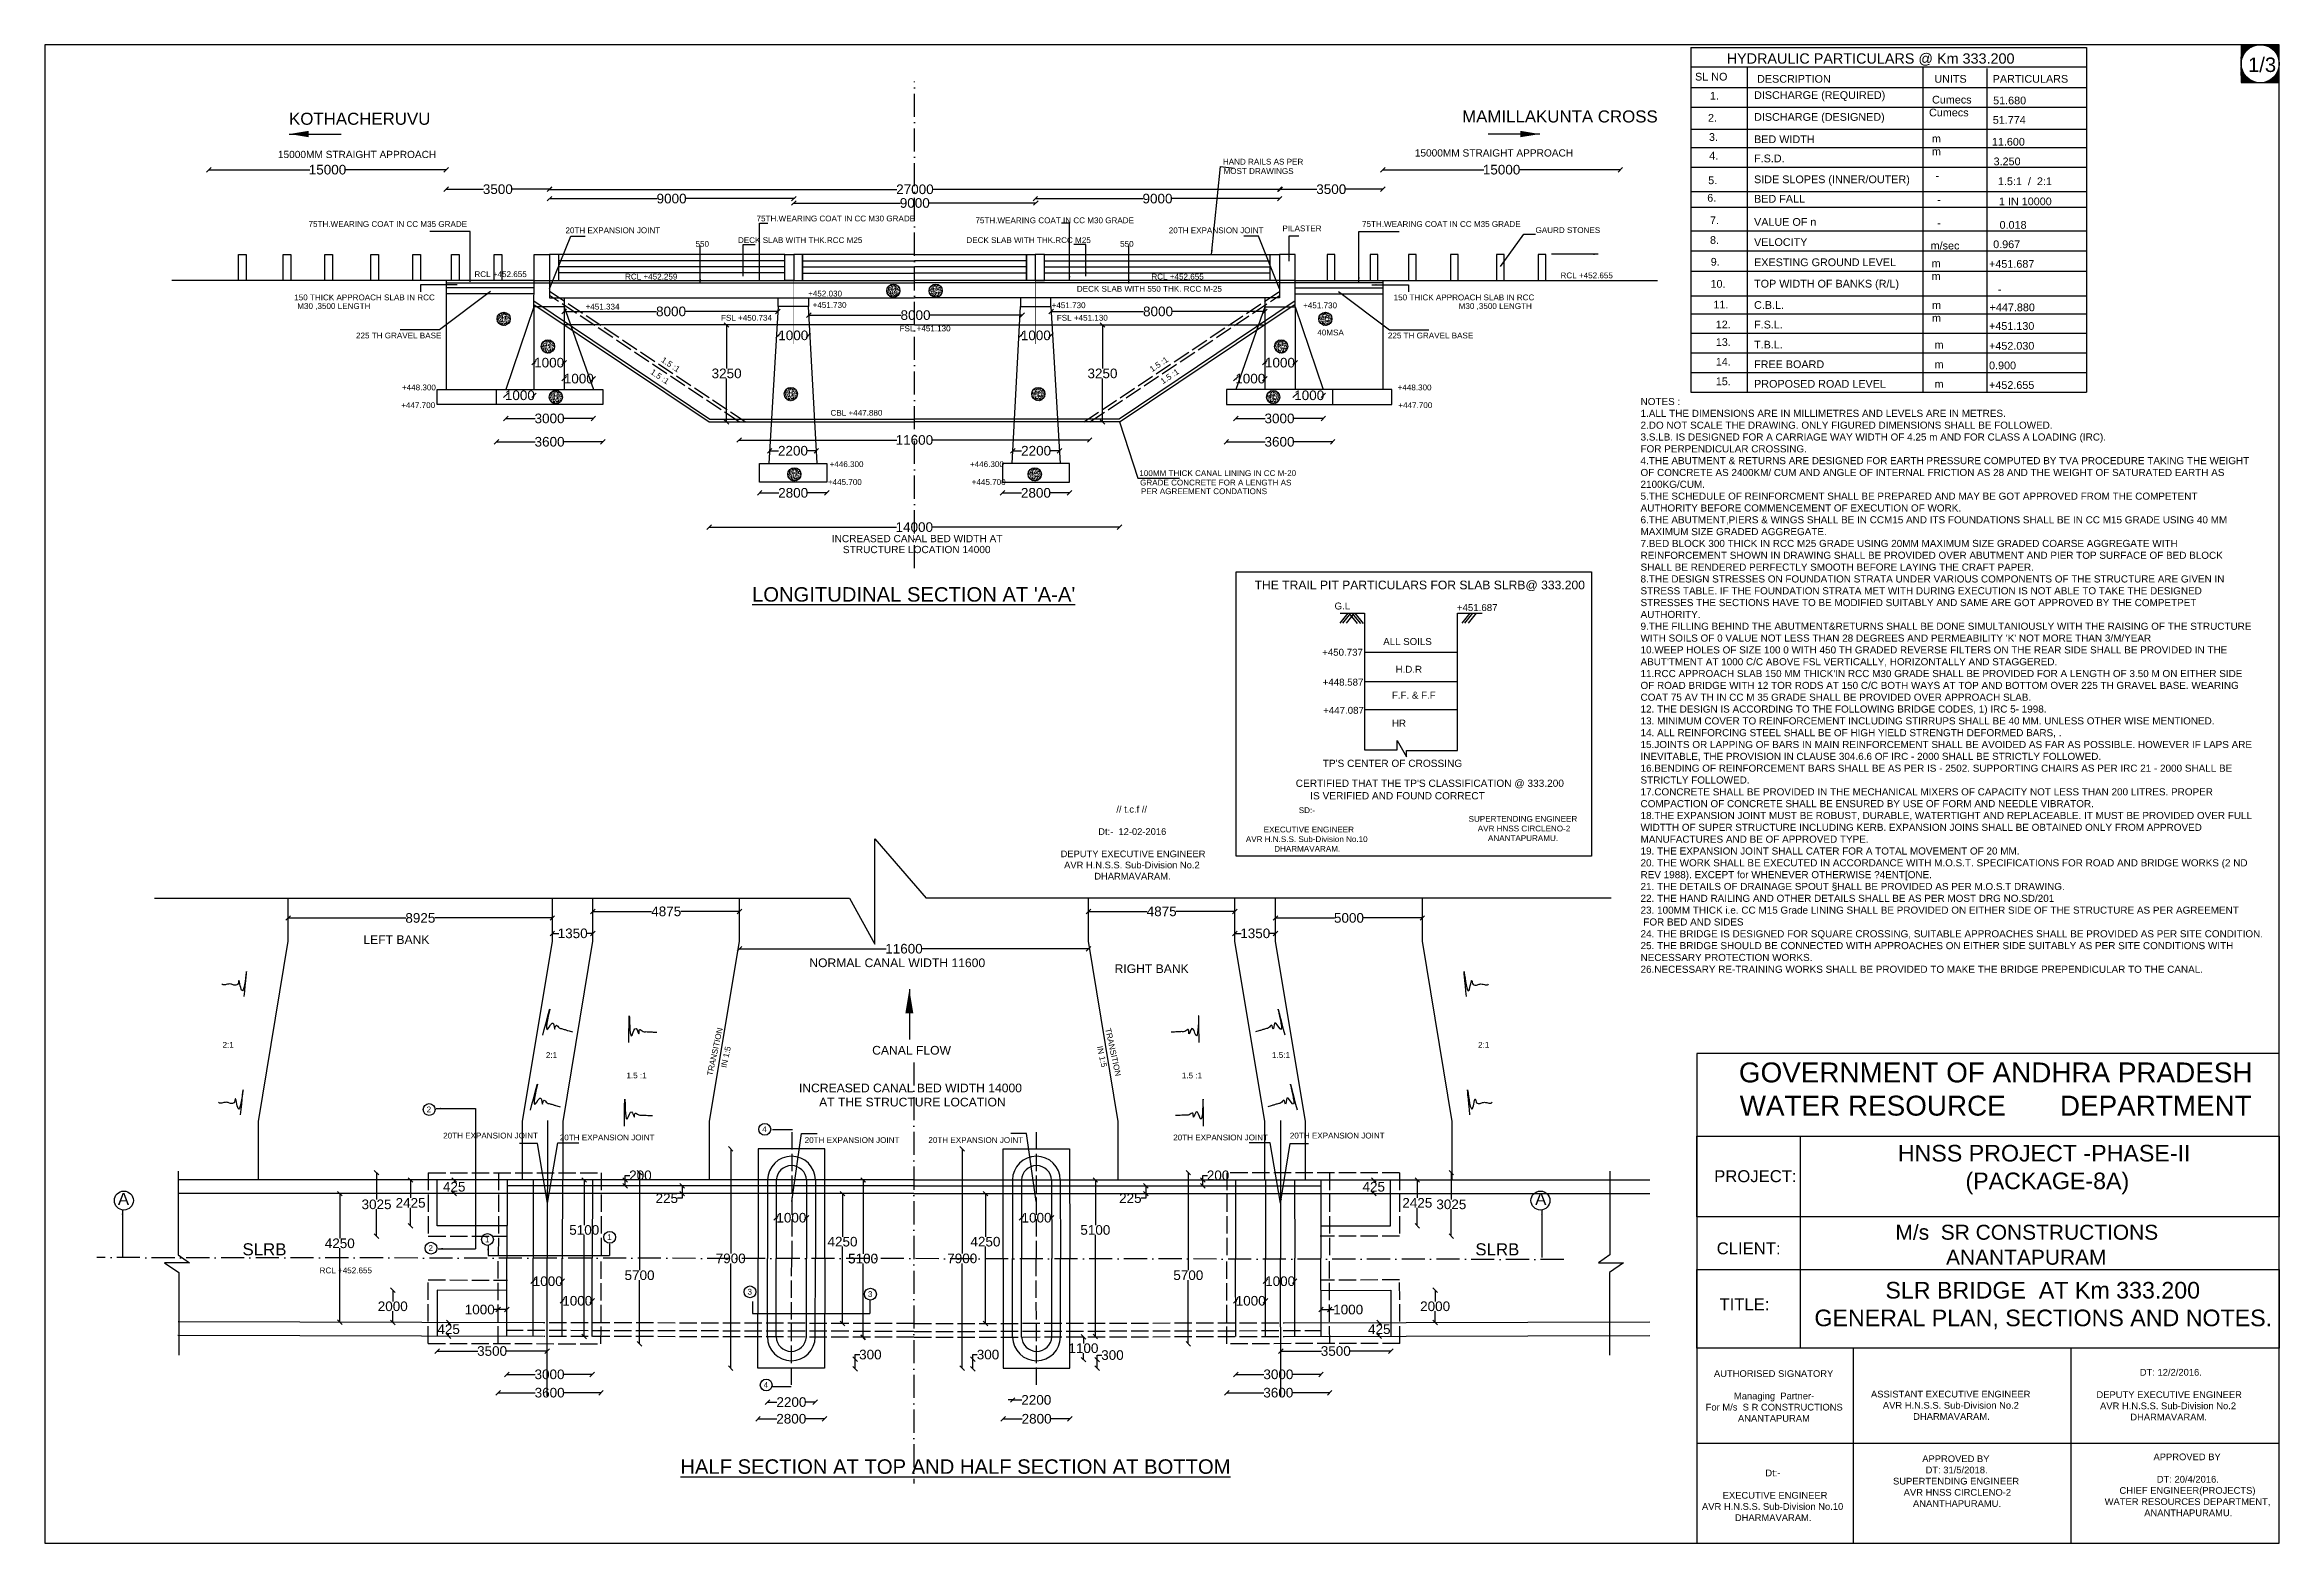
# Model space of a CAD drawing. Header units: millimetres. Extents: x 5124 to 3235262, y 2311 to 45960846.
# Drawn here: x 3188925 to 3235262, y 45929762 to 45960846 of the extents above; entities outside this region: 3.
import ezdxf

# ---------------------------------------------------------------- set-up
doc = ezdxf.new("R2010")
doc.units = ezdxf.units.MM
doc.header["$MEASUREMENT"] = 0
doc.linetypes.add('ACAD_ISO02W100', pattern=[15, 12, -3])
doc.linetypes.add('ACAD_ISO10W100', pattern=[18, 12, -3, 0, -3])
for name, color, linetype in [('DIMENSION', 7, 'Continuous'), ('DRAWING', 7, 'Continuous'), ('TEXT', 7, 'Continuous')]:
    doc.layers.add(name, color=color, linetype=linetype)
doc.styles.get("Standard").update_dxf_attribs({"font": 'arial.ttf', "height": 200})
doc.dimstyles.get("Standard").update_dxf_attribs({"dimtxt": 200, "dimasz": 110, "dimexe": 0.18, "dimexo": 0.0625, "dimgap": 0.09, "dimtad": 0, "dimtih": 1, "dimtoh": 1, "dimdec": 0, "dimzin": 0, "dimdsep": 46, "dimtxsty": 'Standard', "dimblk": 'OBLIQUE', "dimcen": 0.09, "dimse1": 1, "dimse2": 1, "dimadec": 0, "dimazin": 0, "dimtfac": 1, "dimtdec": 0, "dimtofl": 0, "dimtmove": 0, "dimatfit": 3, "dimfxl": 1, "dimtolj": 1, "dimtzin": 0, "dimarcsym": 0})

msp = doc.modelspace()

# ---------------------------------------------------------------- texts
at = {"layer": 'DRAWING', "char_height": 100, "width": 483.458}
for s, insert, attachment_point in [('M25', (3206401.7, 45955803.5), 1), ('M25', (3207522.3, 45955803.5), 3), ('M15', (3198321, 45955220.7), 1), ('M15', (3215603, 45955220.7), 3), ('M15', (3199238.4, 45954648), 1), ('M15', (3214685.7, 45954648), 3), ('M15', (3199402.6, 45953598.5), 1), ('M15', (3204274.4, 45953661.3), 1), ('M15', (3209649.6, 45953661.3), 3), ('M15', (3214521.4, 45953598.5), 3), ('M15', (3204348.2, 45951995.6), 1), ('M15', (3209575.8, 45951995.6), 3)]:
    msp.add_mtext(s, dxfattribs=dict(at, insert=insert, attachment_point=attachment_point))
at = {"layer": 'TEXT'}
for s, height, p in [('MAMILLAKUNTA CROSS', 250, (3218316.9, 45959232.8)), ('KOTHACHERUVU', 250, (3193992.5, 45959184.8)), ('15000MM STRAIGHT APPROACH', 150, (3193760.7, 45958494.7)), ('15000MM STRAIGHT APPROACH', 150, (3217335.4, 45958526.2)), ('HAND RAILS AS PER ', 120, (3213355.9, 45958359.6)), ('MOST DRAWINGS', 120, (3213369.2, 45958165.2)), ('75TH.WEARING COAT IN CC M35 GRADE', 120, (3194395.6, 45957066.7)), ('75TH.WEARING COAT IN CC M30 GRADE', 120, (3203685.5, 45957181.5)), ('75TH.WEARING COAT IN CC M30 GRADE', 120, (3208224.6, 45957143.2)), ('75TH.WEARING COAT IN CC M35 GRADE', 120, (3216241.5, 45957066.7)), ('20TH EXPANSION JOINT ', 120, (3199723.2, 45956936.1)), ('550', 120, (3202420.5, 45956654.4)), ('DECK SLAB WITH THK.RCC M25', 120, (3203300.4, 45956732.4)), ('DECK SLAB WITH THK.RCC M25', 120, (3208037.2, 45956732.4)), ('550', 120, (3211224.9, 45956654.4)), ('20TH EXPANSION JOINT ', 120, (3212233.7, 45956936.1)), ('PILASTER', 120, (3214590.9, 45956975.8)), ('GAURD STONES', 120, (3219838.6, 45956940.2)), ('RCL +452.655', 120, (3197835.5, 45956025.8)), ('RCL +452.259', 120, (3200959, 45955975.6)), ('DECK SLAB WITH 550 THK. RCC M-25', 120, (3210327.1, 45955722.9)), ('RCL +452.655', 120, (3211873.4, 45955975.6)), ('RCL +452.655', 120, (3220357.5, 45956000.5)), ('150 THICK APPROACH SLAB IN RCC', 120, (3194098.7, 45955544.5)), ('M30 ,3500 LENGTH', 120, (3194161.5, 45955364.9)), (' +451.334', 120, (3200094, 45955353.2)), (' +452.030', 120, (3204708.5, 45955624)), (' +451.730', 120, (3204802, 45955387.1)), (' +451.730', 120, (3209758.3, 45955381.7)), (' +451.730', 120, (3214973, 45955379.7)), ('150 THICK APPROACH SLAB IN RCC', 120, (3216897.8, 45955544.5)), ('M30 ,3500 LENGTH', 120, (3218244.8, 45955364.9)), ('225 TH GRAVEL BASE', 120, (3195380.3, 45954754.2)), ('FSL +450.734', 120, (3202948.3, 45955122)), ('FSL +451.130', 120, (3206651.7, 45954900.9)), ('FSL +451.130', 120, (3209912.2, 45955122)), ('40MSA', 120, (3215314.3, 45954816.4)), ('225 TH GRAVEL BASE', 120, (3216777.6, 45954754.2)), (' +448.300', 120, (3196286.2, 45953676.9)), (' +448.300', 120, (3216932.6, 45953676.9)), (' +447.700', 120, (3196270.9, 45953309)), ('CBL +447.880', 120, (3205219.5, 45953150.5)), (' +447.700', 120, (3216948, 45953309)), (' +446.300', 120, (3205154.1, 45952085.6)), (' +446.300', 120, (3208064.7, 45952085.6)), (' +445.700', 120, (3205117.7, 45951715.1)), (' +445.700', 120, (3208101.2, 45951715.1)), ('100MM THICK CANAL LINING IN CC M-20', 120, (3211623.9, 45951899.4)), ('GRADE CONCRETE FOR A LENGTH AS ', 120, (3211639.3, 45951703.9)), ('PER AGREEMENT CONDATIONS', 120, (3211656.1, 45951523.9)), ('INCREASED CANAL BED WIDTH AT ', 150, (3205245.6, 45950526.5)), ('STRUCTURE LOCATION 14000', 150, (3205476, 45950300.3)), ('THE TRAIL PIT PARTICULARS FOR SLAB SLRB@ 333.200', 180, (3214013.5, 45949549.9)), ("%%ULONGITUDINAL SECTION AT 'A-A'", 300, (3203592.4, 45949294.5)), ('G.L', 144, (3215671.2, 45949131.6)), ('+451.687', 144, (3218207, 45949098.7)), ('ALL SOILS', 144, (3216681, 45948394.3)), (' +450.737', 144, (3215358.3, 45948172.2)), ('H.D.R', 144, (3216937.6, 45947819.9)), (' +448.587', 144, (3215369.1, 45947551.8)), ('F.F. & F.F', 144, (3216862.6, 45947282.9)), (' +447.087', 144, (3215379.5, 45946967.9)), ('HR', 144, (3216862.6, 45946701.2)), ("CERTIFIED THAT THE TP'S CLASSIFICATION @ 333.200", 150, (3214866.6, 45945452.4)), ("TP'S CENTER OF CROSSING ", 150, (3215426, 45945865.5)), ('IS VERIFIED AND FOUND CORRECT', 150, (3215166.3, 45945193.2)), ('LEFT BANK', 180, (3195533.7, 45942193.3)), ('NORMAL CANAL WIDTH 11600', 180, (3204779.9, 45941713.5)), ('RIGHT BANK', 180, (3211110, 45941591.2)), ('2:1', 120, (3192613.2, 45940042)), ('CANAL FLOW', 180, (3206083.4, 45939899.4)), ('2:1', 120, (3218647.3, 45940042)), ('2:1', 120, (3199317.6, 45939830.2)), ('1.5:1', 120, (3214374.8, 45939830.2)), ('1.5 :1', 120, (3200987.7, 45939406.2)), ('INCREASED CANAL BED WIDTH 14000', 180, (3204564.7, 45939117.5)), ('1.5 :1', 120, (3212505, 45939406.2)), ('2', 120, (3196844.9, 45938702)), ('AT THE STRUCTURE LOCATION', 180, (3204983.3, 45938824.2)), ('20TH EXPANSION JOINT ', 120, (3197187.6, 45938159.4)), ('20TH EXPANSION JOINT ', 120, (3199606.2, 45938120.3)), ('4', 120, (3203804.1, 45938292.1)), ('20TH EXPANSION JOINT ', 120, (3204683.4, 45938066.4)), ('20TH EXPANSION JOINT ', 120, (3207249.1, 45938066.4)), ('20TH EXPANSION JOINT ', 120, (3212326.4, 45938120.3)), ('20TH EXPANSION JOINT ', 120, (3214744.9, 45938159.4)), ('A', 250, (3190442.3, 45936780.1)), ('A', 250, (3219831.4, 45936780.1)), ('SLRB', 250, (3193025.8, 45935735.7)), ('2', 120, (3196882.1, 45935826.2)), ('1', 120, (3198054, 45936007.4)), ('1', 120, (3200588.7, 45936053.1)), ('SLRB', 250, (3218591.3, 45935735.7)), ('RCL +452.655', 120, (3194625.2, 45935363.1)), ('3', 120, (3203498.2, 45934920.6)), ('3', 120, (3205995.2, 45934873.1)), ('4', 120, (3203833.8, 45932988.4)), ('%%UHALF SECTION AT TOP AND HALF SECTION AT BOTTOM', 300, (3202105.7, 45931204.4))]:
    msp.add_text(s, height=height, dxfattribs=at).set_placement(p)
for s, rotation, p in [('1.5 :1', 326.23687, (3201473.6, 45954028.2)), ('1.5 :1', 326.23687, (3201697.3, 45954278)), ('1.5 :1', 33.76313, (3211888.5, 45954051.8)), ('1.5 :1', 33.76313, (3212112.1, 45953802.1)), ('TRANSITION', 77.72051, (3202771.4, 45939451.5)), ('IN 1:5', 77.72051, (3203059, 45939617.7)), ('IN 1:5', 282.27949, (3210743.5, 45940063.4)), ('TRANSITION', 282.27949, (3210914.3, 45940433.9))]:
    msp.add_text(s, height=120, rotation=rotation, dxfattribs=at).set_placement(p)
at = {"layer": 'TEXT', "color": 5}
msp.add_text('D.L.R.B @ KM 134.402-1', height=230, dxfattribs=at).set_placement((308082.8, 114156.4))
at = {"layer": 'TEXT', "attachment_point": 1}
for s, insert, char_height, width in [('\\PHYDRAULIC PARTICULARS @ Km 333.200', (3223802.6, 45961022.2), 213.424, 9076.723), ('1/3', (3234613.3, 45960580), 300, 425.761), (' SL NO', (3223085.1, 45960262.8), 160.07, 1180.245), (' DESCRIPTION ', (3224370.7, 45960217.6), 160.068, 2727.996), ('UNITS', (3228108.8, 45960217.6), 160.07, 1062.344), ('PARTICULARS', (3229318.3, 45960217.6), 160.068, 2544.491), ('1.', (3223456, 45959867.5), 160.07, 236.297), ('DISCHARGE (REQUIRED)', (3224370.7, 45959880.7), 160.068, 4463.254), (' Cumecs \\PCumecs \\P ', (3227999, 45959786.2), 160.07, 998.575), ('51.680', (3229328.3, 45959769.1), 160.07, 880.985), ('2.', (3223415, 45959409.2), 160.07, 236.297), ('3.', (3223435, 45959011.4), 160.07, 236.297), ('DISCHARGE (DESIGNED)', (3224370.7, 45959427.5), 160.068, 4442.825), ('\\P51.774', (3229320.7, 45959633.5), 160.07, 1089.976), ('4.', (3223440.8, 45958624.3), 160.07, 236.297), ('BED WIDTH', (3224370.7, 45958965.5), 160.07, 2020.551), ('F.S.D.', (3224370.7, 45958567.3), 160.07, 986.591), ('m \\Pm ', (3228058.7, 45958978.8), 160.07, 188.231), ('11.600', (3229301.8, 45958912.5), 160.07, 583.007), ('5.', (3223419.4, 45958113.4), 160.07, 236.297), ('SIDE SLOPES (INNER/OUTER)', (3224370.7, 45958133.2), 160.068, 16267.8), ('-', (3228131.2, 45958210.6), 160.1, 188.231), ('3.250', (3229337.7, 45958505.7), 160.07, 731.996), ('1.5:1  /  2:1', (3229428.4, 45958093.6), 160.068, 1173.002), ('6.', (3223399.8, 45957750.2), 160.07, 236.297), ('BED FALL', (3224370.7, 45957729.3), 160.07, 1708.862), ('-', (3228165.5, 45957714.9), 160.1, 188.231), ('1 IN 10000', (3229448.5, 45957676.3), 160.07, 1119.708), ('7.', (3223457.1, 45957286), 160.07, 236.297), ('VALUE OF n', (3224370.7, 45957249.8), 160.07, 2112.936), (' 0.018 \\P', (3229399.3, 45957188.2), 160.07, 733.042), ('8.', (3223457.1, 45956874.3), 160.07, 236.297), ('VELOCITY', (3224370.7, 45956831.4), 160.07, 1826.74), ('m/sec', (3228032.1, 45956759.1), 160.07, 694.323), ('-', (3228165.5, 45957226.8), 160.1, 188.231), ('0.967', (3229329.3, 45956786.5), 160.07, 732.65), ('9.', (3223472.4, 45956423.4), 160.07, 236.297), ('EXESTING GROUND LEVEL', (3224370.7, 45956413.1), 160.068, 4200.872), ('m \\Pm ', (3228052.7, 45956391.7), 160.07, 188.231), ('+451.687', (3229243.5, 45956379.8), 160.07, 1187.073), ('10.', (3223467.4, 45955965.7), 160.07, 236.297), ('TOP WIDTH OF BANKS (R/L)', (3224370.7, 45955969.1), 160.068, 4956.098), ('-', (3229424.7, 45955852.9), 160.1, 1327.822), ('11.', (3223526.8, 45955537.1), 160.07, 236.297), ('C.B.L.', (3224370.7, 45955527.3), 160.07, 978.275), ('m \\Pm ', (3228061, 45955524.8), 160.07, 188.231), ('+447.880', (3229254.7, 45955478.2), 160.07, 1187.073), ('12.', (3223576.3, 45955123.2), 160.07, 236.297), ('F.S.L.', (3224370.7, 45955120.6), 160.07, 925.121), ('\\P+451.130', (3229243.5, 45955358.3), 160.07, 1187.073), ('13.', (3223577.1, 45954757.6), 160.07, 236.297), ('T.B.L.', (3224370.7, 45954705), 160.07, 946.817), ('m ', (3228113.6, 45954702.6), 160.07, 321.96), ('+452.030', (3229243.5, 45954680.5), 160.07, 1187.073), ('14.', (3223577.1, 45954350.8), 160.07, 236.297), ('15.', (3223577.1, 45953944.1), 160.07, 236.297), ('FREE BOARD', (3224370.7, 45954298.3), 160.07, 2428.308), ('m ', (3228113.6, 45954295.9), 160.07, 321.96), ('0.900', (3229243.5, 45954273.8), 160.07, 1187.073), ("NOTES :\\P1.ALL THE DIMENSIONS ARE IN MILLIMETRES AND LEVELS ARE IN METRES. \\P2.DO NOT SCALE THE DRAWING. ONLY FIGURED DIMENSIONS SHALL BE FOLLOWED. \\P3.S.LB. IS DESIGNED FOR A CARRIAGE WAY WIDTH OF 4.25 m AND FOR CLASS A LOADING (IRC). \\PFOR PERPENDICULAR CROSSING.\\P4.THE ABUTMENT & RETURNS ARE DESIGNED FOR EARTH PRESSURE COMPUTED BY TVA PROCEDURE TAKING THE WEIGHT OF CONCRETE AS 2400KM/ CUM AND ANGLE OF INTERNAL FRICTION AS 28 AND THE WEIGHT OF SATURATED EARTH AS 2100KG/CUM.\\P5.THE SCHEDULE OF REINFORCMENT SHALL BE PREPARED AND MAY BE GOT APPROVED FROM THE COMPETENT AUTHORITY BEFORE COMMENCEMENT OF EXECUTION OF WORK.\\P6.THE ABUTMENT,PIERS & WINGS SHALL BE IN CCM15 AND ITS FOUNDATIONS SHALL BE IN CC M15 GRADE USING 40 MM MAXIMUM SIZE GRADED AGGREGATE. \\P7.BED BLOCK 300 THICK IN RCC M25 GRADE USING 20MM MAXIMUM SIZE GRADED COARSE AGGREGATE WITH REINFORCEMENT SHOWN IN DRAWING SHALL BE PROVIDED OVER ABUTMENT AND PIER TOP SURFACE OF BED BLOCK SHALL BE RENDERED PERFECTLY SMOOTH BEFORE LAYING THE CRAFT PAPER.\\P8.THE DESIGN STRESSES ON FOUNDATION STRATA UNDER VARIOUS COMPONENTS OF THE STRUCTURE ARE GIVEN IN STRESS TABLE. IF THE FOUNDATION STRATA MET WITH DURING EXECUTION IS NOT ABLE TO TAKE THE DESIGNED STRESSES THE SECTIONS HAVE TO BE MODIFIED SUITABLY AND SAME ARE GOT APPROVED BY THE COMPETPET AUTHORITY.\\P9.THE FILLING BEHIND THE ABUTMENT&RETURNS SHALL BE DONE SIMULTANIOUSLY WITH THE RAISING OF THE STRUCTURE WITH SOILS OF 0 VALUE NOT LESS THAN 28 DEGREES AND PERMEABILITY 'K' NOT MORE THAN 3/M/YEAR \\P10.WEEP HOLES OF SIZE 100 0 WITH 450 TH GRADED REVERSE FILTERS ON THE REAR SIDE SHALL BE PROVIDED IN THE ABUT'TMENT AT 1000 C/C ABOVE FSL VERTICALLY, HORIZONTALLY AND STAGGERED.\\P11.RCC APPROACH SLAB 150 MM THICK'IN RCC M30 GRADE SHALL BE PROVIDED FOR A LENGTH OF 3.50 M ON EITHER SIDE OF ROAD BRIDGE WITH 12 TOR RODS AT 150 C/C BOTH WAYS AT TOP AND BOTTOM OVER 225 TH GRAVEL BASE. WEARING COAT 75 AV TH IN CC M 35 GRADE SHALL BE PROVIDED OVER APPROACH SLAB. \\P12. THE DESIGN IS ACCORDING TO THE FOLLOWING BRIDGE CODES, 1) IRC 5- 1998.\\P13. MINIMUM COVER TO REINFORCEMENT INCLUDING STIRRUPS SHALL BE 40 MM. UNLESS OTHER WISE MENTIONED.\\P14. ALL REINFORCING STEEL SHALL BE OF HIGH YIELD STRENGTH DEFORMED BARS, .\\P15.JOINTS OR LAPPING OF BARS IN MAIN REINFORCEMENT SHALL BE AVOIDED AS FAR AS POSSIBLE. HOWEVER IF LAPS ARE INEVITABLE, THE PROVISION IN CLAUSE 304.6.6 OF IRC - 2000 SHALL BE STRICTLY FOLLOWED. \\P16.BENDING OF REINFORCEMENT BARS SHALL BE AS PER IS - 2502. SUPPORTING CHAIRS AS PER IRC 21 - 2000 SHALL BE STRICTLY FOLLOWED.\\P17.CONCRETE SHALL BE PROVIDED IN THE MECHANICAL MIXERS OF CAPACITY NOT LESS THAN 200 LITRES. PROPER COMPACTION OF CONCRETE SHALL BE ENSURED BY USE OF FORM AND NEEDLE VIBRATOR. \\P18.THE EXPANSION JOINT MUST BE ROBUST, DURABLE, WATERTIGHT AND REPLACEABLE. IT MUST BE PROVIDED OVER FULL WIDTTH OF SUPER STRUCTURE INCLUDING KERB. EXPANSION JOINS SHALL BE OBTAINED ONLY FROM APPROVED MANUFACTURES AND BE OF APPROVED TYPE. \\P19. THE EXPANSION JOINT SHALL CATER FOR A TOTAL MOVEMENT OF 20 MM. \\P20. THE WORK SHALL BE EXECUTED IN ACCORDANCE WITH M.O.S.T. SPECIFICATIONS FOR ROAD AND BRIDGE WORKS (2 ND REV 1988). EXCEPT for WHENEVER OTHERWISE ?4ENT[ONE.\\P21. THE DETAILS OF DRAINAGE SPOUT §HALL BE PROVIDED AS PER M.O.S.T DRAWING. \\P22. THE HAND RAILING AND OTHER DETAILS SHALL BE AS PER MOST DRG NO.SD/201 \\P23. 100MM THICK i.e. CC M15 Grade LINING SHALL BE PROVIDED ON EITHER SIDE OF THE STRUCTURE AS PER AGREEMENT        FOR BED AND SIDES \\P24. THE BRIDGE IS DESIGNED FOR SQUARE CROSSING, SUITABLE APPROACHES SHALL BE PROVIDED AS PER SITE CONDITION. \\P25. THE BRIDGE SHOULD BE CONNECTED WITH APPROACHES ON EITHER SIDE SUITABLY AS PER SITE CONDITIONS WITH NECESSARY PROTECTION WORKS. \\P26.NECESSARY RE-TRAINING WORKS SHALL BE PROVIDED TO MAKE THE BRIDGE PREPENDICULAR TO THE CANAL.\\P ", (3222016.6, 45953519), 147.1741, 12733.737), ('PROPOSED ROAD LEVEL', (3224370.7, 45953891.6), 160.068, 3131.814), ('m ', (3228113.6, 45953889.2), 160.07, 321.96), ('+452.655', (3229243.5, 45953867), 160.07, 1187.073), ('\\pi3164.2;// t.c.f //\\P\\pi3481.9;\\P\\pi2788.1;Dt:-  12-02-2016\\P\\pi3481.9;\\P\\pi1953.8; DEPUTY EXECUTIVE ENGINEER\\P\\pi2081.3;AVR H.N.S.S. Sub-Division No.2\\P\\pi2706.3;DHARMAVARAM.', (3207982.7, 45945057.2), 138.74, 6963.77), ('\\pi4077.2;SD:- \\P\\pi4238.5;\\P\\pi3256.8;  EXECUTIVE ENGINEER\\P\\pi2980.1;AVR H.N.S.S. Sub-Division No.10\\P\\pi3567.7;DHARMAVARAM.', (3210852.2, 45945028.1), 120, 8476.996), ('\\pi4215.2; \\P\\pi4238.5;\\P\\pi4191.9;  \\P\\pi3116.3;SUPERTENDING ENGINEER                \\P\\pi3260.2; AVR HNSS CIRCLENO-2    \\P\\pi3519.3;ANANTAPURAMU.', (3215334.1, 45945448.5), 120, 8476.996), ('PROJECT:', (3223543.6, 45937501.3), 247.44, 2308.724), ('\\pi1266.6;M/s  SR CONSTRUCTIONS \\P\\pi2316.2;ANANTAPURAM', (3226035.7, 45936369.6), 310.631, 7926.955), ('CLIENT:', (3223596, 45936003.7), 247.44, 2308.724), ('\\pi2105.7;SLR BRIDGE  AT Km 333.200\\P\\pi633.83;GENERAL PLAN, SECTIONS AND NOTES.', (3224988.6, 45935184.4), 344.419, 10691.719), ('TITLE:', (3223653, 45934844.1), 247.44, 1341.785), ('\\pi2257.8;AUTHORISED SIGNATORY\\P\\pi3494.5;\\P\\pi2672.2;Managing  Partner-\\P\\pi2086.5;For M/s  S R CONSTRUCTIONS\\P\\pi2756.1;ANANTAPURAM', (3221280.9, 45933352.8), 139.243, 6989.005), ('\\pi2805.5;  DT: 12/2/2016. \\P\\pi3494.5;\\P\\pi1960.9; DEPUTY EXECUTIVE ENGINEER\\P\\pi2088.9;AVR H.N.S.S. Sub-Division No.2\\P\\pi2716.1;DHARMAVARAM.', (3229456, 45933380.1), 139.243, 6989.005), ('\\pi3494.5;\\P\\P\\pi1842;ASSISTANT EXECUTIVE ENGINEER\\P\\pi2088.9;AVR H.N.S.S. Sub-Division No.2\\P\\pi2716.1;DHARMAVARAM.', (3224952.7, 45933390.9), 139.243, 6989.005), ('\\pi3348.4;Dt:- \\P\\pi3494.5;\\P\\pi2355.4;  EXECUTIVE ENGINEER\\P\\pi2034.3;AVR H.N.S.S. Sub-Division No.10\\P\\pi2716.1;DHARMAVARAM.', (3221256.3, 45931292.4), 139.243, 6989.005), ('\\pi2798;APPROVED BY\\P\\pi2867.1;DT: 31/5/2018.  \\P\\pi2192.3;SUPERTENDING ENGINEER                \\P\\pi2359.3; AVR HNSS CIRCLENO-2\\P\\pi0;^I^I^I^I       ANANTHAPURAMU.', (3225059.9, 45931586), 139.243, 6989.005), ('\\pi2798;APPROVED BY\\P\\pi3494.5;\\P\\pi2867.1;DT: 20/4/2016.  \\P\\pi2092.5;CHIEF ENGINEER(PROJECTS)                \\P\\pi1785.9;WATER RESOURCES DEPARTMENT,\\P\\pi0;^I^I^I^I       ANANTHAPURAMU.', (3229855.1, 45931625.3), 139.243, 6989.005)]:
    msp.add_mtext(s, dxfattribs=dict(at, insert=insert, char_height=char_height, width=width))
at = {"layer": 'TEXT', "color": 7, "width": 11786.891, "attachment_point": 5}
for s, insert, char_height in [('GOVERNMENT OF ANDHRA PRADESH\\PWATER RESOURCE       DEPARTMENT', (3229381, 45939181.8), 413.303), ('HNSS PROJECT -PHASE-II\\P (PACKAGE-8A)', (3230385.4, 45937515.4), 344.419)]:
    msp.add_mtext(s, dxfattribs=dict(at, insert=insert, char_height=char_height))

# ---------------------------------------------------------------- blocks, each defined once
blk = doc.blocks.new('_Oblique')
at = {"color": 0, "linetype": 'ByBlock', "lineweight": -2}
blk.add_line((-0.5, -0.5), (0.5, 0.5), dxfattribs=at)
blk = doc.blocks.new('*D27')
at = {"layer": 'Defpoints', "color": 0, "transparency": 16777216}
for p in [(3192327, 45958253), (3192327, 45958253), (3197251, 45955955)]:
    blk.add_point(p, dxfattribs=at)
at = {"layer": 'DRAWING', "color": 0, "lineweight": -2, "transparency": 16777216}
for p, q in [((3192327, 45958253), (3194422, 45958253)), ((3197251, 45958253), (3195155, 45958253))]:
    blk.add_line(p, q, dxfattribs=at)
at = {"layer": 'DRAWING', "color": 0, "lineweight": -2, "transparency": 16777216, "xscale": 95, "yscale": 95, "zscale": 95, "rotation": 180}
blk.add_blockref('_Oblique', (3192327, 45958253), dxfattribs=at)
at = {"layer": 'DRAWING', "color": 0, "lineweight": -2, "transparency": 16777216, "xscale": 95, "yscale": 95, "zscale": 95}
blk.add_blockref('_Oblique', (3197251, 45958253), dxfattribs=at)
at = {"layer": 'DRAWING', "color": 0, "transparency": 16777216, "insert": (3194789, 45958253), "char_height": 200, "attachment_point": 5}
blk.add_mtext('\\A1;15000', dxfattribs=at)
blk = doc.blocks.new('*D28')
at = {"layer": 'Defpoints', "color": 0, "transparency": 16777216}
for p in [(3197251, 45958253), (3199391, 45957848), (3199391, 45956494)]:
    blk.add_point(p, dxfattribs=at)
at = {"layer": 'DRAWING', "color": 0, "lineweight": -2, "transparency": 16777216}
for p, q in [((3197251, 45957848), (3198022, 45957848)), ((3199391, 45957848), (3198619, 45957848))]:
    blk.add_line(p, q, dxfattribs=at)
at = {"layer": 'DRAWING', "color": 0, "lineweight": -2, "transparency": 16777216, "xscale": 95, "yscale": 95, "zscale": 95, "rotation": 180}
blk.add_blockref('_Oblique', (3197251, 45957848), dxfattribs=at)
at = {"layer": 'DRAWING', "color": 0, "lineweight": -2, "transparency": 16777216, "xscale": 95, "yscale": 95, "zscale": 95}
blk.add_blockref('_Oblique', (3199391, 45957848), dxfattribs=at)
at = {"layer": 'DRAWING', "color": 0, "transparency": 16777216, "insert": (3198321, 45957848), "char_height": 200, "attachment_point": 5}
blk.add_mtext('\\A1;3500', dxfattribs=at)
blk = doc.blocks.new('*D29')
at = {"layer": 'Defpoints', "color": 0, "transparency": 16777216}
for p in [(3199391, 45957848), (3204457, 45957653), (3204457, 45956492)]:
    blk.add_point(p, dxfattribs=at)
at = {"layer": 'DRAWING', "color": 0, "lineweight": -2, "transparency": 16777216}
for p, q in [((3199391, 45957653), (3201626, 45957653)), ((3204457, 45957653), (3202223, 45957653))]:
    blk.add_line(p, q, dxfattribs=at)
at = {"layer": 'DRAWING', "color": 0, "lineweight": -2, "transparency": 16777216, "xscale": 95, "yscale": 95, "zscale": 95, "rotation": 180}
blk.add_blockref('_Oblique', (3199391, 45957653), dxfattribs=at)
at = {"layer": 'DRAWING', "color": 0, "lineweight": -2, "transparency": 16777216, "xscale": 95, "yscale": 95, "zscale": 95}
blk.add_blockref('_Oblique', (3204457, 45957653), dxfattribs=at)
at = {"layer": 'DRAWING', "color": 0, "transparency": 16777216, "insert": (3201924, 45957653), "char_height": 200, "attachment_point": 5}
blk.add_mtext('\\A1;9000', dxfattribs=at)
blk = doc.blocks.new('*D36')
at = {"layer": 'Defpoints', "color": 0, "transparency": 16777216}
for p in [(3199699, 45955313), (3199699, 45955302), (3204127, 45955302)]:
    blk.add_point(p, dxfattribs=at)
at = {"layer": 'DRAWING', "color": 0, "lineweight": -2, "transparency": 16777216}
for p, q in [((3199699, 45955313), (3201614, 45955313)), ((3204127, 45955313), (3202211, 45955313))]:
    blk.add_line(p, q, dxfattribs=at)
at = {"layer": 'DRAWING', "color": 0, "lineweight": -2, "transparency": 16777216, "xscale": 95, "yscale": 95, "zscale": 95, "rotation": 180}
blk.add_blockref('_Oblique', (3199699, 45955313), dxfattribs=at)
at = {"layer": 'DRAWING', "color": 0, "lineweight": -2, "transparency": 16777216, "xscale": 95, "yscale": 95, "zscale": 95}
blk.add_blockref('_Oblique', (3204127, 45955313), dxfattribs=at)
at = {"layer": 'DRAWING', "color": 0, "transparency": 16777216, "insert": (3201913, 45955313), "char_height": 200, "attachment_point": 5}
blk.add_mtext('\\A1;8000', dxfattribs=at)
blk = doc.blocks.new('*D37')
at = {"layer": 'Defpoints', "color": 0, "transparency": 16777216}
for p in [(3199071, 45954250), (3199699, 45954250), (3199699, 45954250)]:
    blk.add_point(p, dxfattribs=at)
at = {"layer": 'DRAWING', "color": 0, "lineweight": -2, "transparency": 16777216}
for p, q in [((3199071, 45954250), (3199096, 45954250)), ((3199699, 45954250), (3199674, 45954250))]:
    blk.add_line(p, q, dxfattribs=at)
at = {"layer": 'DRAWING', "color": 0, "lineweight": -2, "transparency": 16777216, "xscale": 95, "yscale": 95, "zscale": 95, "rotation": 180}
blk.add_blockref('_Oblique', (3199071, 45954250), dxfattribs=at)
at = {"layer": 'DRAWING', "color": 0, "lineweight": -2, "transparency": 16777216, "xscale": 95, "yscale": 95, "zscale": 95}
blk.add_blockref('_Oblique', (3199699, 45954250), dxfattribs=at)
at = {"layer": 'DRAWING', "color": 0, "transparency": 16777216, "insert": (3199385, 45954250), "char_height": 200, "attachment_point": 5}
blk.add_mtext('\\A1;1000', dxfattribs=at)
blk = doc.blocks.new('*D38')
at = {"layer": 'Defpoints', "color": 0, "transparency": 16777216}
for p in [(3200302, 45953919), (3199699, 45953693), (3200302, 45953693)]:
    blk.add_point(p, dxfattribs=at)
at = {"layer": 'DRAWING', "color": 0, "lineweight": -2, "transparency": 16777216}
for p, q in [((3199699, 45953919), (3199711, 45953919)), ((3200302, 45953919), (3200289, 45953919))]:
    blk.add_line(p, q, dxfattribs=at)
at = {"layer": 'DRAWING', "color": 0, "lineweight": -2, "transparency": 16777216, "xscale": 95, "yscale": 95, "zscale": 95, "rotation": 180}
blk.add_blockref('_Oblique', (3199699, 45953919), dxfattribs=at)
at = {"layer": 'DRAWING', "color": 0, "lineweight": -2, "transparency": 16777216, "xscale": 95, "yscale": 95, "zscale": 95}
blk.add_blockref('_Oblique', (3200302, 45953919), dxfattribs=at)
at = {"layer": 'DRAWING', "color": 0, "transparency": 16777216, "insert": (3200000, 45953919), "char_height": 200, "attachment_point": 5}
blk.add_mtext('\\A1;1000', dxfattribs=at)
blk = doc.blocks.new('*D39')
at = {"layer": 'Defpoints', "color": 0, "transparency": 16777216}
for p in [(3198486, 45953693), (3199071, 45953693), (3199071, 45953573)]:
    blk.add_point(p, dxfattribs=at)
at = {"layer": 'DRAWING', "color": 0, "lineweight": -2, "transparency": 16777216}
for p, q in [((3198486, 45953573), (3198489, 45953573)), ((3199071, 45953573), (3199067, 45953573))]:
    blk.add_line(p, q, dxfattribs=at)
at = {"layer": 'DRAWING', "color": 0, "lineweight": -2, "transparency": 16777216, "xscale": 95, "yscale": 95, "zscale": 95, "rotation": 180}
blk.add_blockref('_Oblique', (3198486, 45953573), dxfattribs=at)
at = {"layer": 'DRAWING', "color": 0, "lineweight": -2, "transparency": 16777216, "xscale": 95, "yscale": 95, "zscale": 95}
blk.add_blockref('_Oblique', (3199071, 45953573), dxfattribs=at)
at = {"layer": 'DRAWING', "color": 0, "transparency": 16777216, "insert": (3198778, 45953573), "char_height": 200, "attachment_point": 5}
blk.add_mtext('\\A1;1000', dxfattribs=at)
blk = doc.blocks.new('*D30')
at = {"layer": 'Defpoints', "color": 0, "transparency": 16777216}
for p in [(3198486, 45953693), (3200302, 45953693), (3200302, 45953093)]:
    blk.add_point(p, dxfattribs=at)
at = {"layer": 'DRAWING', "color": 0, "lineweight": -2, "transparency": 16777216}
for p, q in [((3198486, 45953093), (3199096, 45953093)), ((3200302, 45953093), (3199692, 45953093))]:
    blk.add_line(p, q, dxfattribs=at)
at = {"layer": 'DRAWING', "color": 0, "lineweight": -2, "transparency": 16777216, "xscale": 95, "yscale": 95, "zscale": 95, "rotation": 180}
blk.add_blockref('_Oblique', (3198486, 45953093), dxfattribs=at)
at = {"layer": 'DRAWING', "color": 0, "lineweight": -2, "transparency": 16777216, "xscale": 95, "yscale": 95, "zscale": 95}
blk.add_blockref('_Oblique', (3200302, 45953093), dxfattribs=at)
at = {"layer": 'DRAWING', "color": 0, "transparency": 16777216, "insert": (3199394, 45953093), "char_height": 200, "attachment_point": 5}
blk.add_mtext('\\A1;3000', dxfattribs=at)
blk = doc.blocks.new('*D40')
at = {"layer": 'Defpoints', "color": 0, "transparency": 16777216}
for p in [(3198292, 45953386), (3200496, 45953386), (3198292, 45952609)]:
    blk.add_point(p, dxfattribs=at)
at = {"layer": 'DRAWING', "color": 0, "lineweight": -2, "transparency": 16777216}
for p, q in [((3198292, 45952609), (3199096, 45952609)), ((3200496, 45952609), (3199692, 45952609))]:
    blk.add_line(p, q, dxfattribs=at)
at = {"layer": 'DRAWING', "color": 0, "lineweight": -2, "transparency": 16777216, "xscale": 95, "yscale": 95, "zscale": 95, "rotation": 180}
blk.add_blockref('_Oblique', (3198292, 45952609), dxfattribs=at)
at = {"layer": 'DRAWING', "color": 0, "lineweight": -2, "transparency": 16777216, "xscale": 95, "yscale": 95, "zscale": 95}
blk.add_blockref('_Oblique', (3200496, 45952609), dxfattribs=at)
at = {"layer": 'DRAWING', "color": 0, "transparency": 16777216, "insert": (3199394, 45952609), "char_height": 200, "attachment_point": 5}
blk.add_mtext('\\A1;3600', dxfattribs=at)
blk = doc.blocks.new('*D41')
at = {"layer": 'Defpoints', "color": 0, "transparency": 16777216}
for p in [(3203065, 45955032), (3203065, 45953021), (3203065, 45953021)]:
    blk.add_point(p, dxfattribs=at)
at = {"layer": 'DRAWING', "color": 0, "lineweight": -2, "transparency": 16777216}
for p, q in [((3203065, 45955032), (3203065, 45954129)), ((3203065, 45953021), (3203065, 45953924))]:
    blk.add_line(p, q, dxfattribs=at)
at = {"layer": 'DRAWING', "color": 0, "lineweight": -2, "transparency": 16777216, "xscale": 95, "yscale": 95, "zscale": 95}
for p, rotation in [((3203065, 45955032), 90), ((3203065, 45953021), 270)]:
    blk.add_blockref('_Oblique', p, dxfattribs=dict(at, rotation=rotation))
at = {"layer": 'DRAWING', "color": 0, "transparency": 16777216, "insert": (3203065, 45954027), "char_height": 200, "attachment_point": 5}
blk.add_mtext('\\A1;3250', dxfattribs=at)
blk = doc.blocks.new('*D31')
at = {"layer": 'Defpoints', "color": 0, "transparency": 16777216}
for p in [(3204134, 45954826), (3204759, 45954826), (3204759, 45954816)]:
    blk.add_point(p, dxfattribs=at)
at = {"layer": 'DRAWING', "color": 0, "lineweight": -2, "transparency": 16777216}
for p, q in [((3204134, 45954816), (3204158, 45954816)), ((3204759, 45954816), (3204736, 45954816))]:
    blk.add_line(p, q, dxfattribs=at)
at = {"layer": 'DRAWING', "color": 0, "lineweight": -2, "transparency": 16777216, "xscale": 95, "yscale": 95, "zscale": 95, "rotation": 180}
blk.add_blockref('_Oblique', (3204134, 45954816), dxfattribs=at)
at = {"layer": 'DRAWING', "color": 0, "lineweight": -2, "transparency": 16777216, "xscale": 95, "yscale": 95, "zscale": 95}
blk.add_blockref('_Oblique', (3204759, 45954816), dxfattribs=at)
at = {"layer": 'DRAWING', "color": 0, "transparency": 16777216, "insert": (3204447, 45954816), "char_height": 200, "attachment_point": 5}
blk.add_mtext('\\A1;1000', dxfattribs=at)
blk = doc.blocks.new('*D42')
at = {"layer": 'Defpoints', "color": 0, "transparency": 16777216}
for p in [(3203957, 45952417), (3204926, 45952423), (3204926, 45952423)]:
    blk.add_point(p, dxfattribs=at)
at = {"layer": 'DRAWING', "color": 0, "lineweight": -2, "transparency": 16777216}
for p, q in [((3203957, 45952423), (3204141, 45952423)), ((3204926, 45952423), (3204741, 45952423))]:
    blk.add_line(p, q, dxfattribs=at)
at = {"layer": 'DRAWING', "color": 0, "lineweight": -2, "transparency": 16777216, "xscale": 95, "yscale": 95, "zscale": 95, "rotation": 180}
blk.add_blockref('_Oblique', (3203957, 45952423), dxfattribs=at)
at = {"layer": 'DRAWING', "color": 0, "lineweight": -2, "transparency": 16777216, "xscale": 95, "yscale": 95, "zscale": 95}
blk.add_blockref('_Oblique', (3204926, 45952423), dxfattribs=at)
at = {"layer": 'DRAWING', "color": 0, "transparency": 16777216, "insert": (3204441, 45952423), "char_height": 200, "attachment_point": 5}
blk.add_mtext('\\A1;2200', dxfattribs=at)
blk = doc.blocks.new('*D43')
at = {"layer": 'Defpoints', "color": 0, "transparency": 16777216}
for p in [(3203750, 45951772), (3205141, 45951772), (3205141, 45951550)]:
    blk.add_point(p, dxfattribs=at)
at = {"layer": 'DRAWING', "color": 0, "lineweight": -2, "transparency": 16777216}
for p, q in [((3203750, 45951550), (3204145, 45951550)), ((3205141, 45951550), (3204745, 45951550))]:
    blk.add_line(p, q, dxfattribs=at)
at = {"layer": 'DRAWING', "color": 0, "lineweight": -2, "transparency": 16777216, "xscale": 95, "yscale": 95, "zscale": 95, "rotation": 180}
blk.add_blockref('_Oblique', (3203750, 45951550), dxfattribs=at)
at = {"layer": 'DRAWING', "color": 0, "lineweight": -2, "transparency": 16777216, "xscale": 95, "yscale": 95, "zscale": 95}
blk.add_blockref('_Oblique', (3205141, 45951550), dxfattribs=at)
at = {"layer": 'DRAWING', "color": 0, "transparency": 16777216, "insert": (3204445, 45951550), "char_height": 200, "attachment_point": 5}
blk.add_mtext('\\A1;2800', dxfattribs=at)
blk = doc.blocks.new('*D44')
at = {"layer": 'Defpoints', "color": 0, "transparency": 16777216}
for p in [(3203324, 45953021), (3210593, 45953021), (3210593, 45952646)]:
    blk.add_point(p, dxfattribs=at)
at = {"layer": 'DRAWING', "color": 0, "lineweight": -2, "transparency": 16777216}
for p, q in [((3203324, 45952646), (3206592, 45952646)), ((3210593, 45952646), (3207325, 45952646))]:
    blk.add_line(p, q, dxfattribs=at)
at = {"layer": 'DRAWING', "color": 0, "lineweight": -2, "transparency": 16777216, "xscale": 95, "yscale": 95, "zscale": 95, "rotation": 180}
blk.add_blockref('_Oblique', (3203324, 45952646), dxfattribs=at)
at = {"layer": 'DRAWING', "color": 0, "lineweight": -2, "transparency": 16777216, "xscale": 95, "yscale": 95, "zscale": 95}
blk.add_blockref('_Oblique', (3210593, 45952646), dxfattribs=at)
at = {"layer": 'DRAWING', "color": 0, "transparency": 16777216, "insert": (3206959, 45952646), "char_height": 200, "attachment_point": 5}
blk.add_mtext('\\A1;11600', dxfattribs=at)
blk = doc.blocks.new('*D45')
at = {"layer": 'Defpoints', "color": 0, "transparency": 16777216}
for p in [(3204770, 45955263), (3209196, 45955263), (3209196, 45955236)]:
    blk.add_point(p, dxfattribs=at)
at = {"layer": 'DRAWING', "color": 0, "lineweight": -2, "transparency": 16777216}
for p, q in [((3204770, 45955236), (3206685, 45955236)), ((3209196, 45955236), (3207282, 45955236))]:
    blk.add_line(p, q, dxfattribs=at)
at = {"layer": 'DRAWING', "color": 0, "lineweight": -2, "transparency": 16777216, "xscale": 95, "yscale": 95, "zscale": 95, "rotation": 180}
blk.add_blockref('_Oblique', (3204770, 45955236), dxfattribs=at)
at = {"layer": 'DRAWING', "color": 0, "lineweight": -2, "transparency": 16777216, "xscale": 95, "yscale": 95, "zscale": 95}
blk.add_blockref('_Oblique', (3209196, 45955236), dxfattribs=at)
at = {"layer": 'DRAWING', "color": 0, "transparency": 16777216, "insert": (3206983, 45955236), "char_height": 200, "attachment_point": 5}
blk.add_mtext('\\A1;8000', dxfattribs=at)
blk = doc.blocks.new('*D32')
at = {"layer": 'Defpoints', "color": 0, "transparency": 16777216}
for p in [(3204457, 45957653), (3209476, 45957653), (3209476, 45957562)]:
    blk.add_point(p, dxfattribs=at)
at = {"layer": 'DRAWING', "color": 0, "lineweight": -2, "transparency": 16777216}
for p, q in [((3204457, 45957562), (3206668, 45957562)), ((3209476, 45957562), (3207265, 45957562))]:
    blk.add_line(p, q, dxfattribs=at)
at = {"layer": 'DRAWING', "color": 0, "lineweight": -2, "transparency": 16777216, "xscale": 95, "yscale": 95, "zscale": 95, "rotation": 180}
blk.add_blockref('_Oblique', (3204457, 45957562), dxfattribs=at)
at = {"layer": 'DRAWING', "color": 0, "lineweight": -2, "transparency": 16777216, "xscale": 95, "yscale": 95, "zscale": 95}
blk.add_blockref('_Oblique', (3209476, 45957562), dxfattribs=at)
at = {"layer": 'DRAWING', "color": 0, "transparency": 16777216, "insert": (3206967, 45957562), "char_height": 200, "attachment_point": 5}
blk.add_mtext('\\A1;9000', dxfattribs=at)
blk = doc.blocks.new('*D33')
at = {"layer": 'Defpoints', "color": 0, "transparency": 16777216}
for p in [(3199391, 45957848), (3214548, 45957848), (3214548, 45957846)]:
    blk.add_point(p, dxfattribs=at)
at = {"layer": 'DRAWING', "color": 0, "lineweight": -2, "transparency": 16777216}
for p, q in [((3199391, 45957846), (3206592, 45957846)), ((3214548, 45957846), (3207347, 45957846))]:
    blk.add_line(p, q, dxfattribs=at)
at = {"layer": 'DRAWING', "color": 0, "lineweight": -2, "transparency": 16777216, "xscale": 95, "yscale": 95, "zscale": 95, "rotation": 180}
blk.add_blockref('_Oblique', (3199391, 45957846), dxfattribs=at)
at = {"layer": 'DRAWING', "color": 0, "lineweight": -2, "transparency": 16777216, "xscale": 95, "yscale": 95, "zscale": 95}
blk.add_blockref('_Oblique', (3214548, 45957846), dxfattribs=at)
at = {"layer": 'DRAWING', "color": 0, "transparency": 16777216, "insert": (3206970, 45957846), "char_height": 200, "attachment_point": 5}
blk.add_mtext('\\A1;27000', dxfattribs=at)
blk = doc.blocks.new('*D46')
at = {"layer": 'Defpoints', "color": 0, "transparency": 16777216}
for p in [(3202701, 45953021), (3211214, 45953021), (3211214, 45950839)]:
    blk.add_point(p, dxfattribs=at)
at = {"layer": 'DRAWING', "color": 0, "lineweight": -2, "transparency": 16777216}
for p, q in [((3202701, 45950839), (3206591, 45950839)), ((3211214, 45950839), (3207324, 45950839))]:
    blk.add_line(p, q, dxfattribs=at)
at = {"layer": 'DRAWING', "color": 0, "lineweight": -2, "transparency": 16777216, "xscale": 95, "yscale": 95, "zscale": 95, "rotation": 180}
blk.add_blockref('_Oblique', (3202701, 45950839), dxfattribs=at)
at = {"layer": 'DRAWING', "color": 0, "lineweight": -2, "transparency": 16777216, "xscale": 95, "yscale": 95, "zscale": 95}
blk.add_blockref('_Oblique', (3211214, 45950839), dxfattribs=at)
at = {"layer": 'DRAWING', "color": 0, "transparency": 16777216, "insert": (3206957, 45950839), "char_height": 200, "attachment_point": 5}
blk.add_mtext('\\A1;14000', dxfattribs=at)
blk = doc.blocks.new('*D47')
at = {"layer": 'Defpoints', "color": 0, "transparency": 16777216}
for p in [(3221597, 45958253), (3221597, 45958253), (3216674, 45955955)]:
    blk.add_point(p, dxfattribs=at)
at = {"layer": 'DRAWING', "color": 0, "lineweight": -2, "transparency": 16777216}
for p, q in [((3216674, 45958253), (3218769, 45958253)), ((3221597, 45958253), (3219502, 45958253))]:
    blk.add_line(p, q, dxfattribs=at)
at = {"layer": 'DRAWING', "color": 0, "lineweight": -2, "transparency": 16777216, "xscale": 95, "yscale": 95, "zscale": 95, "rotation": 180}
blk.add_blockref('_Oblique', (3216674, 45958253), dxfattribs=at)
at = {"layer": 'DRAWING', "color": 0, "lineweight": -2, "transparency": 16777216, "xscale": 95, "yscale": 95, "zscale": 95}
blk.add_blockref('_Oblique', (3221597, 45958253), dxfattribs=at)
at = {"layer": 'DRAWING', "color": 0, "transparency": 16777216, "insert": (3219135, 45958253), "char_height": 200, "attachment_point": 5}
blk.add_mtext('\\A1;15000', dxfattribs=at)
blk = doc.blocks.new('*D48')
at = {"layer": 'Defpoints', "color": 0, "transparency": 16777216}
for p in [(3216674, 45958253), (3214533, 45957848), (3214533, 45956494)]:
    blk.add_point(p, dxfattribs=at)
at = {"layer": 'DRAWING', "color": 0, "lineweight": -2, "transparency": 16777216}
for p, q in [((3214533, 45957848), (3215305, 45957848)), ((3216674, 45957848), (3215902, 45957848))]:
    blk.add_line(p, q, dxfattribs=at)
at = {"layer": 'DRAWING', "color": 0, "lineweight": -2, "transparency": 16777216, "xscale": 95, "yscale": 95, "zscale": 95, "rotation": 180}
blk.add_blockref('_Oblique', (3214533, 45957848), dxfattribs=at)
at = {"layer": 'DRAWING', "color": 0, "lineweight": -2, "transparency": 16777216, "xscale": 95, "yscale": 95, "zscale": 95}
blk.add_blockref('_Oblique', (3216674, 45957848), dxfattribs=at)
at = {"layer": 'DRAWING', "color": 0, "transparency": 16777216, "insert": (3215603, 45957848), "char_height": 200, "attachment_point": 5}
blk.add_mtext('\\A1;3500', dxfattribs=at)
blk = doc.blocks.new('*D49')
at = {"layer": 'Defpoints', "color": 0, "transparency": 16777216}
for p in [(3209467, 45957653), (3214533, 45957848), (3209467, 45956492)]:
    blk.add_point(p, dxfattribs=at)
at = {"layer": 'DRAWING', "color": 0, "lineweight": -2, "transparency": 16777216}
for p, q in [((3209467, 45957653), (3211701, 45957653)), ((3214533, 45957653), (3212298, 45957653))]:
    blk.add_line(p, q, dxfattribs=at)
at = {"layer": 'DRAWING', "color": 0, "lineweight": -2, "transparency": 16777216, "xscale": 95, "yscale": 95, "zscale": 95, "rotation": 180}
blk.add_blockref('_Oblique', (3209467, 45957653), dxfattribs=at)
at = {"layer": 'DRAWING', "color": 0, "lineweight": -2, "transparency": 16777216, "xscale": 95, "yscale": 95, "zscale": 95}
blk.add_blockref('_Oblique', (3214533, 45957653), dxfattribs=at)
at = {"layer": 'DRAWING', "color": 0, "transparency": 16777216, "insert": (3212000, 45957653), "char_height": 200, "attachment_point": 5}
blk.add_mtext('\\A1;9000', dxfattribs=at)
blk = doc.blocks.new('*D50')
at = {"layer": 'Defpoints', "color": 0, "transparency": 16777216}
for p in [(3209797, 45955302), (3214225, 45955313), (3214225, 45955302)]:
    blk.add_point(p, dxfattribs=at)
at = {"layer": 'DRAWING', "color": 0, "lineweight": -2, "transparency": 16777216}
for p, q in [((3209797, 45955313), (3211713, 45955313)), ((3214225, 45955313), (3212310, 45955313))]:
    blk.add_line(p, q, dxfattribs=at)
at = {"layer": 'DRAWING', "color": 0, "lineweight": -2, "transparency": 16777216, "xscale": 95, "yscale": 95, "zscale": 95, "rotation": 180}
blk.add_blockref('_Oblique', (3209797, 45955313), dxfattribs=at)
at = {"layer": 'DRAWING', "color": 0, "lineweight": -2, "transparency": 16777216, "xscale": 95, "yscale": 95, "zscale": 95}
blk.add_blockref('_Oblique', (3214225, 45955313), dxfattribs=at)
at = {"layer": 'DRAWING', "color": 0, "transparency": 16777216, "insert": (3212011, 45955313), "char_height": 200, "attachment_point": 5}
blk.add_mtext('\\A1;8000', dxfattribs=at)
blk = doc.blocks.new('*D51')
at = {"layer": 'Defpoints', "color": 0, "transparency": 16777216}
for p in [(3214225, 45954250), (3214225, 45954250), (3214854, 45954250)]:
    blk.add_point(p, dxfattribs=at)
at = {"layer": 'DRAWING', "color": 0, "lineweight": -2, "transparency": 16777216}
for p, q in [((3214225, 45954250), (3214250, 45954250)), ((3214854, 45954250), (3214828, 45954250))]:
    blk.add_line(p, q, dxfattribs=at)
at = {"layer": 'DRAWING', "color": 0, "lineweight": -2, "transparency": 16777216, "xscale": 95, "yscale": 95, "zscale": 95, "rotation": 180}
blk.add_blockref('_Oblique', (3214225, 45954250), dxfattribs=at)
at = {"layer": 'DRAWING', "color": 0, "lineweight": -2, "transparency": 16777216, "xscale": 95, "yscale": 95, "zscale": 95}
blk.add_blockref('_Oblique', (3214854, 45954250), dxfattribs=at)
at = {"layer": 'DRAWING', "color": 0, "transparency": 16777216, "insert": (3214539, 45954250), "char_height": 200, "attachment_point": 5}
blk.add_mtext('\\A1;1000', dxfattribs=at)
blk = doc.blocks.new('*D52')
at = {"layer": 'Defpoints', "color": 0, "transparency": 16777216}
for p in [(3213622, 45953919), (3213622, 45953693), (3214225, 45953693)]:
    blk.add_point(p, dxfattribs=at)
at = {"layer": 'DRAWING', "color": 0, "lineweight": -2, "transparency": 16777216}
for p, q in [((3213622, 45953919), (3213635, 45953919)), ((3214225, 45953919), (3214213, 45953919))]:
    blk.add_line(p, q, dxfattribs=at)
at = {"layer": 'DRAWING', "color": 0, "lineweight": -2, "transparency": 16777216, "xscale": 95, "yscale": 95, "zscale": 95, "rotation": 180}
blk.add_blockref('_Oblique', (3213622, 45953919), dxfattribs=at)
at = {"layer": 'DRAWING', "color": 0, "lineweight": -2, "transparency": 16777216, "xscale": 95, "yscale": 95, "zscale": 95}
blk.add_blockref('_Oblique', (3214225, 45953919), dxfattribs=at)
at = {"layer": 'DRAWING', "color": 0, "transparency": 16777216, "insert": (3213924, 45953919), "char_height": 200, "attachment_point": 5}
blk.add_mtext('\\A1;1000', dxfattribs=at)
blk = doc.blocks.new('*D53')
at = {"layer": 'Defpoints', "color": 0, "transparency": 16777216}
for p in [(3214854, 45953693), (3214854, 45953573), (3215438, 45953693)]:
    blk.add_point(p, dxfattribs=at)
at = {"layer": 'DRAWING', "color": 0, "lineweight": -2, "transparency": 16777216}
for p, q in [((3214854, 45953573), (3214857, 45953573)), ((3215438, 45953573), (3215435, 45953573))]:
    blk.add_line(p, q, dxfattribs=at)
at = {"layer": 'DRAWING', "color": 0, "lineweight": -2, "transparency": 16777216, "xscale": 95, "yscale": 95, "zscale": 95, "rotation": 180}
blk.add_blockref('_Oblique', (3214854, 45953573), dxfattribs=at)
at = {"layer": 'DRAWING', "color": 0, "lineweight": -2, "transparency": 16777216, "xscale": 95, "yscale": 95, "zscale": 95}
blk.add_blockref('_Oblique', (3215438, 45953573), dxfattribs=at)
at = {"layer": 'DRAWING', "color": 0, "transparency": 16777216, "insert": (3215146, 45953573), "char_height": 200, "attachment_point": 5}
blk.add_mtext('\\A1;1000', dxfattribs=at)
blk = doc.blocks.new('*D34')
at = {"layer": 'Defpoints', "color": 0, "transparency": 16777216}
for p in [(3213622, 45953693), (3215438, 45953693), (3213622, 45953093)]:
    blk.add_point(p, dxfattribs=at)
at = {"layer": 'DRAWING', "color": 0, "lineweight": -2, "transparency": 16777216}
for p, q in [((3213622, 45953093), (3214232, 45953093)), ((3215438, 45953093), (3214828, 45953093))]:
    blk.add_line(p, q, dxfattribs=at)
at = {"layer": 'DRAWING', "color": 0, "lineweight": -2, "transparency": 16777216, "xscale": 95, "yscale": 95, "zscale": 95, "rotation": 180}
blk.add_blockref('_Oblique', (3213622, 45953093), dxfattribs=at)
at = {"layer": 'DRAWING', "color": 0, "lineweight": -2, "transparency": 16777216, "xscale": 95, "yscale": 95, "zscale": 95}
blk.add_blockref('_Oblique', (3215438, 45953093), dxfattribs=at)
at = {"layer": 'DRAWING', "color": 0, "transparency": 16777216, "insert": (3214530, 45953093), "char_height": 200, "attachment_point": 5}
blk.add_mtext('\\A1;3000', dxfattribs=at)
blk = doc.blocks.new('*D54')
at = {"layer": 'Defpoints', "color": 0, "transparency": 16777216}
for p in [(3213428, 45953386), (3215632, 45953386), (3215632, 45952609)]:
    blk.add_point(p, dxfattribs=at)
at = {"layer": 'DRAWING', "color": 0, "lineweight": -2, "transparency": 16777216}
for p, q in [((3213428, 45952609), (3214232, 45952609)), ((3215632, 45952609), (3214828, 45952609))]:
    blk.add_line(p, q, dxfattribs=at)
at = {"layer": 'DRAWING', "color": 0, "lineweight": -2, "transparency": 16777216, "xscale": 95, "yscale": 95, "zscale": 95, "rotation": 180}
blk.add_blockref('_Oblique', (3213428, 45952609), dxfattribs=at)
at = {"layer": 'DRAWING', "color": 0, "lineweight": -2, "transparency": 16777216, "xscale": 95, "yscale": 95, "zscale": 95}
blk.add_blockref('_Oblique', (3215632, 45952609), dxfattribs=at)
at = {"layer": 'DRAWING', "color": 0, "transparency": 16777216, "insert": (3214530, 45952609), "char_height": 200, "attachment_point": 5}
blk.add_mtext('\\A1;3600', dxfattribs=at)
blk = doc.blocks.new('*D55')
at = {"layer": 'Defpoints', "color": 0, "transparency": 16777216}
for p in [(3210859, 45955032), (3210859, 45953021), (3210859, 45953021)]:
    blk.add_point(p, dxfattribs=at)
at = {"layer": 'DRAWING', "color": 0, "lineweight": -2, "transparency": 16777216}
for p, q in [((3210859, 45955032), (3210859, 45954129)), ((3210859, 45953021), (3210859, 45953924))]:
    blk.add_line(p, q, dxfattribs=at)
at = {"layer": 'DRAWING', "color": 0, "lineweight": -2, "transparency": 16777216, "xscale": 95, "yscale": 95, "zscale": 95}
for p, rotation in [((3210859, 45955032), 90), ((3210859, 45953021), 270)]:
    blk.add_blockref('_Oblique', p, dxfattribs=dict(at, rotation=rotation))
at = {"layer": 'DRAWING', "color": 0, "transparency": 16777216, "insert": (3210859, 45954027), "char_height": 200, "attachment_point": 5}
blk.add_mtext('\\A1;3250', dxfattribs=at)
blk = doc.blocks.new('*D35')
at = {"layer": 'Defpoints', "color": 0, "transparency": 16777216}
for p in [(3209165, 45954826), (3209165, 45954816), (3209790, 45954826)]:
    blk.add_point(p, dxfattribs=at)
at = {"layer": 'DRAWING', "color": 0, "lineweight": -2, "transparency": 16777216}
for p, q in [((3209165, 45954816), (3209188, 45954816)), ((3209790, 45954816), (3209766, 45954816))]:
    blk.add_line(p, q, dxfattribs=at)
at = {"layer": 'DRAWING', "color": 0, "lineweight": -2, "transparency": 16777216, "xscale": 95, "yscale": 95, "zscale": 95, "rotation": 180}
blk.add_blockref('_Oblique', (3209165, 45954816), dxfattribs=at)
at = {"layer": 'DRAWING', "color": 0, "lineweight": -2, "transparency": 16777216, "xscale": 95, "yscale": 95, "zscale": 95}
blk.add_blockref('_Oblique', (3209790, 45954816), dxfattribs=at)
at = {"layer": 'DRAWING', "color": 0, "transparency": 16777216, "insert": (3209477, 45954816), "char_height": 200, "attachment_point": 5}
blk.add_mtext('\\A1;1000', dxfattribs=at)
blk = doc.blocks.new('*D56')
at = {"layer": 'Defpoints', "color": 0, "transparency": 16777216}
for p in [(3208998, 45952423), (3208998, 45952423), (3209967, 45952417)]:
    blk.add_point(p, dxfattribs=at)
at = {"layer": 'DRAWING', "color": 0, "lineweight": -2, "transparency": 16777216}
for p, q in [((3208998, 45952423), (3209183, 45952423)), ((3209967, 45952423), (3209783, 45952423))]:
    blk.add_line(p, q, dxfattribs=at)
at = {"layer": 'DRAWING', "color": 0, "lineweight": -2, "transparency": 16777216, "xscale": 95, "yscale": 95, "zscale": 95, "rotation": 180}
blk.add_blockref('_Oblique', (3208998, 45952423), dxfattribs=at)
at = {"layer": 'DRAWING', "color": 0, "lineweight": -2, "transparency": 16777216, "xscale": 95, "yscale": 95, "zscale": 95}
blk.add_blockref('_Oblique', (3209967, 45952423), dxfattribs=at)
at = {"layer": 'DRAWING', "color": 0, "transparency": 16777216, "insert": (3209483, 45952423), "char_height": 200, "attachment_point": 5}
blk.add_mtext('\\A1;2200', dxfattribs=at)
blk = doc.blocks.new('*D57')
at = {"layer": 'Defpoints', "color": 0, "transparency": 16777216}
for p in [(3208784, 45951772), (3210174, 45951772), (3208784, 45951550)]:
    blk.add_point(p, dxfattribs=at)
at = {"layer": 'DRAWING', "color": 0, "lineweight": -2, "transparency": 16777216}
for p, q in [((3208784, 45951550), (3209179, 45951550)), ((3210174, 45951550), (3209779, 45951550))]:
    blk.add_line(p, q, dxfattribs=at)
at = {"layer": 'DRAWING', "color": 0, "lineweight": -2, "transparency": 16777216, "xscale": 95, "yscale": 95, "zscale": 95, "rotation": 180}
blk.add_blockref('_Oblique', (3208784, 45951550), dxfattribs=at)
at = {"layer": 'DRAWING', "color": 0, "lineweight": -2, "transparency": 16777216, "xscale": 95, "yscale": 95, "zscale": 95}
blk.add_blockref('_Oblique', (3210174, 45951550), dxfattribs=at)
at = {"layer": 'DRAWING', "color": 0, "transparency": 16777216, "insert": (3209479, 45951550), "char_height": 200, "attachment_point": 5}
blk.add_mtext('\\A1;2800', dxfattribs=at)
blk = doc.blocks.new('*D63')
at = {"layer": 'Defpoints', "color": 0, "transparency": 16777216}
for p in [(3193975, 45942698), (3199452, 45942733), (3199452, 45942698)]:
    blk.add_point(p, dxfattribs=at)
at = {"layer": 'DRAWING', "color": 0, "lineweight": -2, "transparency": 16777216}
for p, q in [((3193975, 45942733), (3196414, 45942733)), ((3199452, 45942733), (3197013, 45942733))]:
    blk.add_line(p, q, dxfattribs=at)
at = {"layer": 'DRAWING', "color": 0, "lineweight": -2, "transparency": 16777216, "xscale": 95, "yscale": 95, "zscale": 95, "rotation": 180}
blk.add_blockref('_Oblique', (3193975, 45942733), dxfattribs=at)
at = {"layer": 'DRAWING', "color": 0, "lineweight": -2, "transparency": 16777216, "xscale": 95, "yscale": 95, "zscale": 95}
blk.add_blockref('_Oblique', (3199452, 45942733), dxfattribs=at)
at = {"layer": 'DRAWING', "color": 0, "transparency": 16777216, "insert": (3196714, 45942733), "char_height": 200, "attachment_point": 5}
blk.add_mtext('\\A1;8925', dxfattribs=at)
blk = doc.blocks.new('*D64')
at = {"layer": 'Defpoints', "color": 0, "transparency": 16777216}
for p in [(3199452, 45942413), (3200293, 45942413), (3200293, 45942413)]:
    blk.add_point(p, dxfattribs=at)
at = {"layer": 'DRAWING', "color": 0, "lineweight": -2, "transparency": 16777216}
for p, q in [((3199452, 45942413), (3199584, 45942413)), ((3200293, 45942413), (3200162, 45942413))]:
    blk.add_line(p, q, dxfattribs=at)
at = {"layer": 'DRAWING', "color": 0, "lineweight": -2, "transparency": 16777216, "xscale": 95, "yscale": 95, "zscale": 95, "rotation": 180}
blk.add_blockref('_Oblique', (3199452, 45942413), dxfattribs=at)
at = {"layer": 'DRAWING', "color": 0, "lineweight": -2, "transparency": 16777216, "xscale": 95, "yscale": 95, "zscale": 95}
blk.add_blockref('_Oblique', (3200293, 45942413), dxfattribs=at)
at = {"layer": 'DRAWING', "color": 0, "transparency": 16777216, "insert": (3199873, 45942413), "char_height": 200, "attachment_point": 5}
blk.add_mtext('\\A1;1350', dxfattribs=at)
blk = doc.blocks.new('*D65')
at = {"layer": 'Defpoints', "color": 0, "transparency": 16777216}
for p in [(3200293, 45942919), (3200293, 45942869), (3203333, 45942919)]:
    blk.add_point(p, dxfattribs=at)
at = {"layer": 'DRAWING', "color": 0, "lineweight": -2, "transparency": 16777216}
for p, q in [((3200293, 45942869), (3201509, 45942869)), ((3203333, 45942869), (3202116, 45942869))]:
    blk.add_line(p, q, dxfattribs=at)
at = {"layer": 'DRAWING', "color": 0, "lineweight": -2, "transparency": 16777216, "xscale": 95, "yscale": 95, "zscale": 95, "rotation": 180}
blk.add_blockref('_Oblique', (3200293, 45942869), dxfattribs=at)
at = {"layer": 'DRAWING', "color": 0, "lineweight": -2, "transparency": 16777216, "xscale": 95, "yscale": 95, "zscale": 95}
blk.add_blockref('_Oblique', (3203333, 45942869), dxfattribs=at)
at = {"layer": 'DRAWING', "color": 0, "transparency": 16777216, "insert": (3201813, 45942869), "char_height": 200, "attachment_point": 5}
blk.add_mtext('\\A1;4875', dxfattribs=at)
blk = doc.blocks.new('*D66')
at = {"layer": 'Defpoints', "color": 0, "transparency": 16777216}
for p in [(3195806, 45937450), (3196880, 45937450), (3196880, 45936134)]:
    blk.add_point(p, dxfattribs=at)
at = {"layer": 'DRAWING', "color": 0, "lineweight": -2, "transparency": 16777216}
for p, q in [((3195806, 45937450), (3195806, 45936894)), ((3195806, 45936134), (3195806, 45936690))]:
    blk.add_line(p, q, dxfattribs=at)
at = {"layer": 'DRAWING', "color": 0, "lineweight": -2, "transparency": 16777216, "xscale": 95, "yscale": 95, "zscale": 95}
for p, rotation in [((3195806, 45937450), 90), ((3195806, 45936134), 270)]:
    blk.add_blockref('_Oblique', p, dxfattribs=dict(at, rotation=rotation))
at = {"layer": 'DRAWING', "color": 0, "transparency": 16777216, "insert": (3195806, 45936792), "char_height": 200, "attachment_point": 5}
blk.add_mtext('\\A1;3025', dxfattribs=at)
blk = doc.blocks.new('*D67')
at = {"layer": 'Defpoints', "color": 0, "transparency": 16777216}
for p in [(3196607, 45937299), (3196512, 45936348), (3197065, 45936348)]:
    blk.add_point(p, dxfattribs=at)
at = {"layer": 'DRAWING', "color": 0, "lineweight": -2, "transparency": 16777216}
for p, q in [((3196512, 45937299), (3196512, 45936925)), ((3196512, 45936348), (3196512, 45936721))]:
    blk.add_line(p, q, dxfattribs=at)
at = {"layer": 'DRAWING', "color": 0, "lineweight": -2, "transparency": 16777216, "xscale": 95, "yscale": 95, "zscale": 95}
for p, rotation in [((3196512, 45937299), 90), ((3196512, 45936348), 270)]:
    blk.add_blockref('_Oblique', p, dxfattribs=dict(at, rotation=rotation))
at = {"layer": 'DRAWING', "color": 0, "transparency": 16777216, "insert": (3196512, 45936823), "char_height": 200, "attachment_point": 5}
blk.add_mtext('\\A1;2425', dxfattribs=at)
blk = doc.blocks.new('*D68')
at = {"layer": 'Defpoints', "color": 0, "transparency": 16777216}
for p in [(3197310, 45937299), (3197416, 45937299), (3197310, 45937015)]:
    blk.add_point(p, dxfattribs=at)
at = {"layer": 'DRAWING', "color": 0, "lineweight": -2, "transparency": 16777216}
for p, q in [((3197416, 45937299), (3197416, 45937259)), ((3197416, 45937015), (3197416, 45937055))]:
    blk.add_line(p, q, dxfattribs=at)
at = {"layer": 'DRAWING', "color": 0, "lineweight": -2, "transparency": 16777216, "xscale": 95, "yscale": 95, "zscale": 95}
for p, rotation in [((3197416, 45937299), 90), ((3197416, 45937015), 270)]:
    blk.add_blockref('_Oblique', p, dxfattribs=dict(at, rotation=rotation))
at = {"layer": 'DRAWING', "color": 0, "transparency": 16777216, "insert": (3197416, 45937157), "char_height": 200, "attachment_point": 5}
blk.add_mtext('\\A1;425', dxfattribs=at)
blk = doc.blocks.new('*D69')
at = {"layer": 'Defpoints', "color": 0, "transparency": 16777216}
for p in [(3196142, 45935012), (3197063, 45935012), (3197062, 45934345)]:
    blk.add_point(p, dxfattribs=at)
at = {"layer": 'DRAWING', "color": 0, "lineweight": -2, "transparency": 16777216}
for p, q in [((3196142, 45935012), (3196142, 45934780)), ((3196142, 45934345), (3196142, 45934576))]:
    blk.add_line(p, q, dxfattribs=at)
at = {"layer": 'DRAWING', "color": 0, "lineweight": -2, "transparency": 16777216, "xscale": 95, "yscale": 95, "zscale": 95}
for p, rotation in [((3196142, 45935012), 90), ((3196142, 45934345), 270)]:
    blk.add_blockref('_Oblique', p, dxfattribs=dict(at, rotation=rotation))
at = {"layer": 'DRAWING', "color": 0, "transparency": 16777216, "insert": (3196142, 45934678), "char_height": 200, "attachment_point": 5}
blk.add_mtext('\\A1;2000', dxfattribs=at)
blk = doc.blocks.new('*D70')
at = {"layer": 'Defpoints', "color": 0, "transparency": 16777216}
for p in [(3198330, 45934610), (3198330, 45934610), (3198509, 45934610)]:
    blk.add_point(p, dxfattribs=at)
at = {"layer": 'DRAWING', "color": 0, "lineweight": -2, "transparency": 16777216}
for p, q in [((3198330, 45934610), (3198235, 45934610)), ((3198509, 45934610), (3198330, 45934610))]:
    blk.add_line(p, q, dxfattribs=at)
at = {"layer": 'DRAWING', "color": 0, "lineweight": -2, "transparency": 16777216, "xscale": 95, "yscale": 95, "zscale": 95, "rotation": 180}
blk.add_blockref('_Oblique', (3198330, 45934610), dxfattribs=at)
at = {"layer": 'DRAWING', "color": 0, "lineweight": -2, "transparency": 16777216, "xscale": 95, "yscale": 95, "zscale": 95}
blk.add_blockref('_Oblique', (3198509, 45934610), dxfattribs=at)
at = {"layer": 'DRAWING', "color": 0, "transparency": 16777216, "insert": (3197946, 45934610), "char_height": 200, "attachment_point": 5}
blk.add_mtext('\\A1;1000', dxfattribs=at)
blk = doc.blocks.new('*D71')
at = {"layer": 'Defpoints', "color": 0, "transparency": 16777216}
for p in [(3199054, 45935198), (3199054, 45935198), (3199658, 45935197)]:
    blk.add_point(p, dxfattribs=at)
at = {"layer": 'DRAWING', "color": 0, "lineweight": -2, "transparency": 16777216}
for p, q in [((3199054, 45935198), (3199067, 45935198)), ((3199658, 45935198), (3199645, 45935198))]:
    blk.add_line(p, q, dxfattribs=at)
at = {"layer": 'DRAWING', "color": 0, "lineweight": -2, "transparency": 16777216, "xscale": 95, "yscale": 95, "zscale": 95, "rotation": 180}
blk.add_blockref('_Oblique', (3199054, 45935198), dxfattribs=at)
at = {"layer": 'DRAWING', "color": 0, "lineweight": -2, "transparency": 16777216, "xscale": 95, "yscale": 95, "zscale": 95}
blk.add_blockref('_Oblique', (3199658, 45935198), dxfattribs=at)
at = {"layer": 'DRAWING', "color": 0, "transparency": 16777216, "insert": (3199356, 45935198), "char_height": 200, "attachment_point": 5}
blk.add_mtext('\\A1;1000', dxfattribs=at)
blk = doc.blocks.new('*D72')
at = {"layer": 'Defpoints', "color": 0, "transparency": 16777216}
for p in [(3199658, 45934792), (3200278, 45934792), (3200278, 45934792)]:
    blk.add_point(p, dxfattribs=at)
at = {"layer": 'DRAWING', "color": 0, "lineweight": -2, "transparency": 16777216}
for p, q in [((3199658, 45934792), (3199679, 45934792)), ((3200278, 45934792), (3200257, 45934792))]:
    blk.add_line(p, q, dxfattribs=at)
at = {"layer": 'DRAWING', "color": 0, "lineweight": -2, "transparency": 16777216, "xscale": 95, "yscale": 95, "zscale": 95, "rotation": 180}
blk.add_blockref('_Oblique', (3199658, 45934792), dxfattribs=at)
at = {"layer": 'DRAWING', "color": 0, "lineweight": -2, "transparency": 16777216, "xscale": 95, "yscale": 95, "zscale": 95}
blk.add_blockref('_Oblique', (3200278, 45934792), dxfattribs=at)
at = {"layer": 'DRAWING', "color": 0, "transparency": 16777216, "insert": (3199968, 45934792), "char_height": 200, "attachment_point": 5}
blk.add_mtext('\\A1;1000', dxfattribs=at)
blk = doc.blocks.new('*D73')
at = {"layer": 'Defpoints', "color": 0, "transparency": 16777216}
for p in [(3197061, 45934061), (3199344, 45934055), (3199344, 45933750)]:
    blk.add_point(p, dxfattribs=at)
at = {"layer": 'DRAWING', "color": 0, "lineweight": -2, "transparency": 16777216}
for p, q in [((3197061, 45933750), (3197904, 45933750)), ((3199344, 45933750), (3198501, 45933750))]:
    blk.add_line(p, q, dxfattribs=at)
at = {"layer": 'DRAWING', "color": 0, "lineweight": -2, "transparency": 16777216, "xscale": 95, "yscale": 95, "zscale": 95, "rotation": 180}
blk.add_blockref('_Oblique', (3197061, 45933750), dxfattribs=at)
at = {"layer": 'DRAWING', "color": 0, "lineweight": -2, "transparency": 16777216, "xscale": 95, "yscale": 95, "zscale": 95}
blk.add_blockref('_Oblique', (3199344, 45933750), dxfattribs=at)
at = {"layer": 'DRAWING', "color": 0, "transparency": 16777216, "insert": (3198202, 45933750), "char_height": 200, "attachment_point": 5}
blk.add_mtext('\\A1;3500', dxfattribs=at)
blk = doc.blocks.new('*D74')
at = {"layer": 'Defpoints', "color": 0, "transparency": 16777216}
for p in [(3198508, 45934057), (3200278, 45934053), (3200278, 45933266)]:
    blk.add_point(p, dxfattribs=at)
at = {"layer": 'DRAWING', "color": 0, "lineweight": -2, "transparency": 16777216}
for p, q in [((3198508, 45933266), (3199095, 45933266)), ((3200278, 45933266), (3199691, 45933266))]:
    blk.add_line(p, q, dxfattribs=at)
at = {"layer": 'DRAWING', "color": 0, "lineweight": -2, "transparency": 16777216, "xscale": 95, "yscale": 95, "zscale": 95, "rotation": 180}
blk.add_blockref('_Oblique', (3198508, 45933266), dxfattribs=at)
at = {"layer": 'DRAWING', "color": 0, "lineweight": -2, "transparency": 16777216, "xscale": 95, "yscale": 95, "zscale": 95}
blk.add_blockref('_Oblique', (3200278, 45933266), dxfattribs=at)
at = {"layer": 'DRAWING', "color": 0, "transparency": 16777216, "insert": (3199393, 45933266), "char_height": 200, "attachment_point": 5}
blk.add_mtext('\\A1;3000', dxfattribs=at)
blk = doc.blocks.new('*D75')
at = {"layer": 'Defpoints', "color": 0, "transparency": 16777216}
for p in [(3198329, 45933906), (3200460, 45933901), (3200460, 45932886)]:
    blk.add_point(p, dxfattribs=at)
at = {"layer": 'DRAWING', "color": 0, "lineweight": -2, "transparency": 16777216}
for p, q in [((3198329, 45932886), (3199096, 45932886)), ((3200460, 45932886), (3199693, 45932886))]:
    blk.add_line(p, q, dxfattribs=at)
at = {"layer": 'DRAWING', "color": 0, "lineweight": -2, "transparency": 16777216, "xscale": 95, "yscale": 95, "zscale": 95, "rotation": 180}
blk.add_blockref('_Oblique', (3198329, 45932886), dxfattribs=at)
at = {"layer": 'DRAWING', "color": 0, "lineweight": -2, "transparency": 16777216, "xscale": 95, "yscale": 95, "zscale": 95}
blk.add_blockref('_Oblique', (3200460, 45932886), dxfattribs=at)
at = {"layer": 'DRAWING', "color": 0, "transparency": 16777216, "insert": (3199395, 45932886), "char_height": 200, "attachment_point": 5}
blk.add_mtext('\\A1;3600', dxfattribs=at)
blk = doc.blocks.new('*D76')
at = {"layer": 'Defpoints', "color": 0, "transparency": 16777216}
for p in [(3197232, 45934344), (3197232, 45934060), (3197301, 45934344)]:
    blk.add_point(p, dxfattribs=at)
at = {"layer": 'DRAWING', "color": 0, "lineweight": -2, "transparency": 16777216}
for p, q in [((3197301, 45934344), (3197301, 45934304)), ((3197301, 45934060), (3197301, 45934100))]:
    blk.add_line(p, q, dxfattribs=at)
at = {"layer": 'DRAWING', "color": 0, "lineweight": -2, "transparency": 16777216, "xscale": 95, "yscale": 95, "zscale": 95}
for p, rotation in [((3197301, 45934344), 90), ((3197301, 45934060), 270)]:
    blk.add_blockref('_Oblique', p, dxfattribs=dict(at, rotation=rotation))
at = {"layer": 'DRAWING', "color": 0, "transparency": 16777216, "insert": (3197301, 45934202), "char_height": 200, "attachment_point": 5}
blk.add_mtext('\\A1;425', dxfattribs=at)
blk = doc.blocks.new('*D77')
at = {"layer": 'Defpoints', "color": 0, "transparency": 16777216}
for p in [(3200050, 45937299), (3200113, 45934053), (3200113, 45934053)]:
    blk.add_point(p, dxfattribs=at)
at = {"layer": 'DRAWING', "color": 0, "lineweight": -2, "transparency": 16777216}
for p, q in [((3200113, 45937299), (3200113, 45936364)), ((3200113, 45934053), (3200113, 45936159))]:
    blk.add_line(p, q, dxfattribs=at)
at = {"layer": 'DRAWING', "color": 0, "lineweight": -2, "transparency": 16777216, "xscale": 95, "yscale": 95, "zscale": 95}
for p, rotation in [((3200113, 45937299), 90), ((3200113, 45934053), 270)]:
    blk.add_blockref('_Oblique', p, dxfattribs=dict(at, rotation=rotation))
at = {"layer": 'DRAWING', "color": 0, "transparency": 16777216, "insert": (3200113, 45936261), "char_height": 200, "attachment_point": 5}
blk.add_mtext('\\A1;5100', dxfattribs=at)
blk = doc.blocks.new('*D78')
at = {"layer": 'Defpoints', "color": 0, "transparency": 16777216}
for p in [(3200960, 45937299), (3201022, 45937299), (3201022, 45937178)]:
    blk.add_point(p, dxfattribs=at)
at = {"layer": 'DRAWING', "color": 0, "lineweight": -2, "transparency": 16777216}
for p, q in [((3200960, 45937299), (3200960, 45937394)), ((3200960, 45937394), (3201055, 45937394)), ((3200960, 45937178), (3200960, 45937299))]:
    blk.add_line(p, q, dxfattribs=at)
at = {"layer": 'DRAWING', "color": 0, "lineweight": -2, "transparency": 16777216, "xscale": 95, "yscale": 95, "zscale": 95}
for p, rotation in [((3200960, 45937299), 90), ((3200960, 45937178), 270)]:
    blk.add_blockref('_Oblique', p, dxfattribs=dict(at, rotation=rotation))
at = {"layer": 'DRAWING', "color": 0, "transparency": 16777216, "insert": (3201278, 45937394), "char_height": 200, "attachment_point": 5}
blk.add_mtext('\\A1;200', dxfattribs=at)
blk = doc.blocks.new('*D79')
at = {"layer": 'Defpoints', "color": 0, "transparency": 16777216}
for p in [(3200465, 45937450), (3200460, 45933901), (3201260, 45933901)]:
    blk.add_point(p, dxfattribs=at)
at = {"layer": 'DRAWING', "color": 0, "lineweight": -2, "transparency": 16777216}
for p, q in [((3201260, 45937450), (3201260, 45935425)), ((3201260, 45933901), (3201260, 45935220))]:
    blk.add_line(p, q, dxfattribs=at)
at = {"layer": 'DRAWING', "color": 0, "lineweight": -2, "transparency": 16777216, "xscale": 95, "yscale": 95, "zscale": 95}
for p, rotation in [((3201260, 45937450), 90), ((3201260, 45933901), 270)]:
    blk.add_blockref('_Oblique', p, dxfattribs=dict(at, rotation=rotation))
at = {"layer": 'DRAWING', "color": 0, "transparency": 16777216, "insert": (3201260, 45935322), "char_height": 200, "attachment_point": 5}
blk.add_mtext('\\A1;5700', dxfattribs=at)
blk = doc.blocks.new('*D80')
at = {"layer": 'Defpoints', "color": 0, "transparency": 16777216}
for p in [(3195001, 45937015), (3194995, 45934350), (3195043, 45934350)]:
    blk.add_point(p, dxfattribs=at)
at = {"layer": 'DRAWING', "color": 0, "lineweight": -2, "transparency": 16777216}
for p, q in [((3195043, 45937015), (3195043, 45936086)), ((3195043, 45934350), (3195043, 45935882))]:
    blk.add_line(p, q, dxfattribs=at)
at = {"layer": 'DRAWING', "color": 0, "lineweight": -2, "transparency": 16777216, "xscale": 95, "yscale": 95, "zscale": 95}
for p, rotation in [((3195043, 45937015), 90), ((3195043, 45934350), 270)]:
    blk.add_blockref('_Oblique', p, dxfattribs=dict(at, rotation=rotation))
at = {"layer": 'DRAWING', "color": 0, "transparency": 16777216, "insert": (3195043, 45935984), "char_height": 200, "attachment_point": 5}
blk.add_mtext('\\A1;4250', dxfattribs=at)
blk = doc.blocks.new('*D81')
at = {"layer": 'Defpoints', "color": 0, "transparency": 16777216}
for p in [(3202082, 45937178), (3202082, 45937015), (3202144, 45937015)]:
    blk.add_point(p, dxfattribs=at)
at = {"layer": 'DRAWING', "color": 0, "lineweight": -2, "transparency": 16777216}
for p, q in [((3202144, 45936920), (3202049, 45936920)), ((3202144, 45937178), (3202144, 45937015)), ((3202144, 45937015), (3202144, 45936920))]:
    blk.add_line(p, q, dxfattribs=at)
at = {"layer": 'DRAWING', "color": 0, "lineweight": -2, "transparency": 16777216, "xscale": 95, "yscale": 95, "zscale": 95}
for p, rotation in [((3202144, 45937178), 90), ((3202144, 45937015), 270)]:
    blk.add_blockref('_Oblique', p, dxfattribs=dict(at, rotation=rotation))
at = {"layer": 'DRAWING', "color": 0, "transparency": 16777216, "insert": (3201825, 45936920), "char_height": 200, "attachment_point": 5}
blk.add_mtext('\\A1;225', dxfattribs=at)
blk = doc.blocks.new('*D82')
at = {"layer": 'Defpoints', "color": 0, "transparency": 16777216}
for p in [(3203721, 45937947), (3203150, 45933396), (3203710, 45933396)]:
    blk.add_point(p, dxfattribs=at)
at = {"layer": 'DRAWING', "color": 0, "lineweight": -2, "transparency": 16777216}
for p, q in [((3203150, 45937947), (3203150, 45935774)), ((3203150, 45933396), (3203150, 45935569))]:
    blk.add_line(p, q, dxfattribs=at)
at = {"layer": 'DRAWING', "color": 0, "lineweight": -2, "transparency": 16777216, "xscale": 95, "yscale": 95, "zscale": 95}
for p, rotation in [((3203150, 45937947), 90), ((3203150, 45933396), 270)]:
    blk.add_blockref('_Oblique', p, dxfattribs=dict(at, rotation=rotation))
at = {"layer": 'DRAWING', "color": 0, "transparency": 16777216, "insert": (3203150, 45935671), "char_height": 200, "attachment_point": 5}
blk.add_mtext('\\A1;7900', dxfattribs=at)
blk = doc.blocks.new('*D83')
at = {"layer": 'Defpoints', "color": 0, "transparency": 16777216}
for p in [(3203914, 45933992), (3204903, 45933990), (3204903, 45932691)]:
    blk.add_point(p, dxfattribs=at)
at = {"layer": 'DRAWING', "color": 0, "lineweight": -2, "transparency": 16777216}
for p, q in [((3203914, 45932691), (3204108, 45932691)), ((3204903, 45932691), (3204709, 45932691))]:
    blk.add_line(p, q, dxfattribs=at)
at = {"layer": 'DRAWING', "color": 0, "lineweight": -2, "transparency": 16777216, "xscale": 95, "yscale": 95, "zscale": 95, "rotation": 180}
blk.add_blockref('_Oblique', (3203914, 45932691), dxfattribs=at)
at = {"layer": 'DRAWING', "color": 0, "lineweight": -2, "transparency": 16777216, "xscale": 95, "yscale": 95, "zscale": 95}
blk.add_blockref('_Oblique', (3204903, 45932691), dxfattribs=at)
at = {"layer": 'DRAWING', "color": 0, "transparency": 16777216, "insert": (3204409, 45932691), "char_height": 200, "attachment_point": 5}
blk.add_mtext('\\A1;2200', dxfattribs=at)
blk = doc.blocks.new('*D84')
at = {"layer": 'Defpoints', "color": 0, "transparency": 16777216}
for p in [(3203716, 45933396), (3205097, 45933392), (3205097, 45932345)]:
    blk.add_point(p, dxfattribs=at)
at = {"layer": 'DRAWING', "color": 0, "lineweight": -2, "transparency": 16777216}
for p, q in [((3203716, 45932345), (3204106, 45932345)), ((3205097, 45932345), (3204707, 45932345))]:
    blk.add_line(p, q, dxfattribs=at)
at = {"layer": 'DRAWING', "color": 0, "lineweight": -2, "transparency": 16777216, "xscale": 95, "yscale": 95, "zscale": 95, "rotation": 180}
blk.add_blockref('_Oblique', (3203716, 45932345), dxfattribs=at)
at = {"layer": 'DRAWING', "color": 0, "lineweight": -2, "transparency": 16777216, "xscale": 95, "yscale": 95, "zscale": 95}
blk.add_blockref('_Oblique', (3205097, 45932345), dxfattribs=at)
at = {"layer": 'DRAWING', "color": 0, "transparency": 16777216, "insert": (3204406, 45932345), "char_height": 200, "attachment_point": 5}
blk.add_mtext('\\A1;2800', dxfattribs=at)
blk = doc.blocks.new('*D58')
at = {"layer": 'Defpoints', "color": 0, "transparency": 16777216}
for p in [(3205730, 45933581), (3205739, 45933581), (3205739, 45933383)]:
    blk.add_point(p, dxfattribs=at)
at = {"layer": 'DRAWING', "color": 0, "lineweight": -2, "transparency": 16777216}
for p, q in [((3205730, 45933581), (3205730, 45933676)), ((3205730, 45933676), (3205825, 45933676)), ((3205730, 45933383), (3205730, 45933581))]:
    blk.add_line(p, q, dxfattribs=at)
at = {"layer": 'DRAWING', "color": 0, "lineweight": -2, "transparency": 16777216, "xscale": 95, "yscale": 95, "zscale": 95}
for p, rotation in [((3205730, 45933581), 90), ((3205730, 45933383), 270)]:
    blk.add_blockref('_Oblique', p, dxfattribs=dict(at, rotation=rotation))
at = {"layer": 'DRAWING', "color": 0, "transparency": 16777216, "insert": (3206046, 45933676), "char_height": 200, "attachment_point": 5}
blk.add_mtext('\\A1;300', dxfattribs=at)
blk = doc.blocks.new('*D85')
at = {"layer": 'Defpoints', "color": 0, "transparency": 16777216}
for p in [(3205731, 45937299), (3205896, 45937299), (3205731, 45934039)]:
    blk.add_point(p, dxfattribs=at)
at = {"layer": 'DRAWING', "color": 0, "lineweight": -2, "transparency": 16777216}
for p, q in [((3205896, 45937299), (3205896, 45935771)), ((3205896, 45934039), (3205896, 45935567))]:
    blk.add_line(p, q, dxfattribs=at)
at = {"layer": 'DRAWING', "color": 0, "lineweight": -2, "transparency": 16777216, "xscale": 95, "yscale": 95, "zscale": 95}
for p, rotation in [((3205896, 45937299), 90), ((3205896, 45934039), 270)]:
    blk.add_blockref('_Oblique', p, dxfattribs=dict(at, rotation=rotation))
at = {"layer": 'DRAWING', "color": 0, "transparency": 16777216, "insert": (3205896, 45935669), "char_height": 200, "attachment_point": 5}
blk.add_mtext('\\A1;5100', dxfattribs=at)
blk = doc.blocks.new('*D86')
at = {"layer": 'Defpoints', "color": 0, "transparency": 16777216}
for p in [(3205281, 45937015), (3205275, 45934324), (3205468, 45934324)]:
    blk.add_point(p, dxfattribs=at)
at = {"layer": 'DRAWING', "color": 0, "lineweight": -2, "transparency": 16777216}
for p, q in [((3205468, 45937015), (3205468, 45936120)), ((3205468, 45934324), (3205468, 45935916))]:
    blk.add_line(p, q, dxfattribs=at)
at = {"layer": 'DRAWING', "color": 0, "lineweight": -2, "transparency": 16777216, "xscale": 95, "yscale": 95, "zscale": 95}
for p, rotation in [((3205468, 45937015), 90), ((3205468, 45934324), 270)]:
    blk.add_blockref('_Oblique', p, dxfattribs=dict(at, rotation=rotation))
at = {"layer": 'DRAWING', "color": 0, "transparency": 16777216, "insert": (3205468, 45936018), "char_height": 200, "attachment_point": 5}
blk.add_mtext('\\A1;4250', dxfattribs=at)
blk = doc.blocks.new('*D87')
at = {"layer": 'Defpoints', "color": 0, "transparency": 16777216}
for p in [(3204094, 45936515), (3204722, 45936515), (3204722, 45936515)]:
    blk.add_point(p, dxfattribs=at)
at = {"layer": 'DRAWING', "color": 0, "lineweight": -2, "transparency": 16777216}
for p, q in [((3204094, 45936515), (3204119, 45936515)), ((3204722, 45936515), (3204696, 45936515))]:
    blk.add_line(p, q, dxfattribs=at)
at = {"layer": 'DRAWING', "color": 0, "lineweight": -2, "transparency": 16777216, "xscale": 95, "yscale": 95, "zscale": 95, "rotation": 180}
blk.add_blockref('_Oblique', (3204094, 45936515), dxfattribs=at)
at = {"layer": 'DRAWING', "color": 0, "lineweight": -2, "transparency": 16777216, "xscale": 95, "yscale": 95, "zscale": 95}
blk.add_blockref('_Oblique', (3204722, 45936515), dxfattribs=at)
at = {"layer": 'DRAWING', "color": 0, "transparency": 16777216, "insert": (3204408, 45936515), "char_height": 200, "attachment_point": 5}
blk.add_mtext('\\A1;1000', dxfattribs=at)
blk = doc.blocks.new('*D88')
at = {"layer": 'Defpoints', "color": 0, "transparency": 16777216}
for p in [(3214447, 45942733), (3214447, 45942698), (3217492, 45942698)]:
    blk.add_point(p, dxfattribs=at)
at = {"layer": 'DRAWING', "color": 0, "lineweight": -2, "transparency": 16777216}
for p, q in [((3214447, 45942733), (3215671, 45942733)), ((3217492, 45942733), (3216268, 45942733))]:
    blk.add_line(p, q, dxfattribs=at)
at = {"layer": 'DRAWING', "color": 0, "lineweight": -2, "transparency": 16777216, "xscale": 95, "yscale": 95, "zscale": 95, "rotation": 180}
blk.add_blockref('_Oblique', (3214447, 45942733), dxfattribs=at)
at = {"layer": 'DRAWING', "color": 0, "lineweight": -2, "transparency": 16777216, "xscale": 95, "yscale": 95, "zscale": 95}
blk.add_blockref('_Oblique', (3217492, 45942733), dxfattribs=at)
at = {"layer": 'DRAWING', "color": 0, "transparency": 16777216, "insert": (3215970, 45942733), "char_height": 200, "attachment_point": 5}
blk.add_mtext('\\A1;5000', dxfattribs=at)
blk = doc.blocks.new('*D89')
at = {"layer": 'Defpoints', "color": 0, "transparency": 16777216}
for p in [(3213606, 45942413), (3213606, 45942413), (3214447, 45942413)]:
    blk.add_point(p, dxfattribs=at)
at = {"layer": 'DRAWING', "color": 0, "lineweight": -2, "transparency": 16777216}
for p, q in [((3213606, 45942413), (3213738, 45942413)), ((3214447, 45942413), (3214316, 45942413))]:
    blk.add_line(p, q, dxfattribs=at)
at = {"layer": 'DRAWING', "color": 0, "lineweight": -2, "transparency": 16777216, "xscale": 95, "yscale": 95, "zscale": 95, "rotation": 180}
blk.add_blockref('_Oblique', (3213606, 45942413), dxfattribs=at)
at = {"layer": 'DRAWING', "color": 0, "lineweight": -2, "transparency": 16777216, "xscale": 95, "yscale": 95, "zscale": 95}
blk.add_blockref('_Oblique', (3214447, 45942413), dxfattribs=at)
at = {"layer": 'DRAWING', "color": 0, "transparency": 16777216, "insert": (3214027, 45942413), "char_height": 200, "attachment_point": 5}
blk.add_mtext('\\A1;1350', dxfattribs=at)
blk = doc.blocks.new('*D90')
at = {"layer": 'Defpoints', "color": 0, "transparency": 16777216}
for p in [(3210567, 45942919), (3213606, 45942919), (3213606, 45942869)]:
    blk.add_point(p, dxfattribs=at)
at = {"layer": 'DRAWING', "color": 0, "lineweight": -2, "transparency": 16777216}
for p, q in [((3210567, 45942869), (3211783, 45942869)), ((3213606, 45942869), (3212390, 45942869))]:
    blk.add_line(p, q, dxfattribs=at)
at = {"layer": 'DRAWING', "color": 0, "lineweight": -2, "transparency": 16777216, "xscale": 95, "yscale": 95, "zscale": 95, "rotation": 180}
blk.add_blockref('_Oblique', (3210567, 45942869), dxfattribs=at)
at = {"layer": 'DRAWING', "color": 0, "lineweight": -2, "transparency": 16777216, "xscale": 95, "yscale": 95, "zscale": 95}
blk.add_blockref('_Oblique', (3213606, 45942869), dxfattribs=at)
at = {"layer": 'DRAWING', "color": 0, "transparency": 16777216, "insert": (3212087, 45942869), "char_height": 200, "attachment_point": 5}
blk.add_mtext('\\A1;4875', dxfattribs=at)
blk = doc.blocks.new('*D91')
at = {"layer": 'Defpoints', "color": 0, "transparency": 16777216}
for p in [(3217020, 45937450), (3218093, 45937450), (3217020, 45936134)]:
    blk.add_point(p, dxfattribs=at)
at = {"layer": 'DRAWING', "color": 0, "lineweight": -2, "transparency": 16777216}
for p, q in [((3218093, 45937450), (3218093, 45936894)), ((3218093, 45936134), (3218093, 45936690))]:
    blk.add_line(p, q, dxfattribs=at)
at = {"layer": 'DRAWING', "color": 0, "lineweight": -2, "transparency": 16777216, "xscale": 95, "yscale": 95, "zscale": 95}
for p, rotation in [((3218093, 45937450), 90), ((3218093, 45936134), 270)]:
    blk.add_blockref('_Oblique', p, dxfattribs=dict(at, rotation=rotation))
at = {"layer": 'DRAWING', "color": 0, "transparency": 16777216, "insert": (3218093, 45936792), "char_height": 200, "attachment_point": 5}
blk.add_mtext('\\A1;3025', dxfattribs=at)
blk = doc.blocks.new('*D92')
at = {"layer": 'Defpoints', "color": 0, "transparency": 16777216}
for p in [(3217293, 45937299), (3216835, 45936348), (3217388, 45936348)]:
    blk.add_point(p, dxfattribs=at)
at = {"layer": 'DRAWING', "color": 0, "lineweight": -2, "transparency": 16777216}
for p, q in [((3217388, 45937299), (3217388, 45936925)), ((3217388, 45936348), (3217388, 45936721))]:
    blk.add_line(p, q, dxfattribs=at)
at = {"layer": 'DRAWING', "color": 0, "lineweight": -2, "transparency": 16777216, "xscale": 95, "yscale": 95, "zscale": 95}
for p, rotation in [((3217388, 45937299), 90), ((3217388, 45936348), 270)]:
    blk.add_blockref('_Oblique', p, dxfattribs=dict(at, rotation=rotation))
at = {"layer": 'DRAWING', "color": 0, "transparency": 16777216, "insert": (3217388, 45936823), "char_height": 200, "attachment_point": 5}
blk.add_mtext('\\A1;2425', dxfattribs=at)
blk = doc.blocks.new('*D93')
at = {"layer": 'Defpoints', "color": 0, "transparency": 16777216}
for p in [(3216484, 45937299), (3216590, 45937299), (3216590, 45937015)]:
    blk.add_point(p, dxfattribs=at)
at = {"layer": 'DRAWING', "color": 0, "lineweight": -2, "transparency": 16777216}
for p, q in [((3216484, 45937299), (3216484, 45937259)), ((3216484, 45937015), (3216484, 45937055))]:
    blk.add_line(p, q, dxfattribs=at)
at = {"layer": 'DRAWING', "color": 0, "lineweight": -2, "transparency": 16777216, "xscale": 95, "yscale": 95, "zscale": 95}
for p, rotation in [((3216484, 45937299), 90), ((3216484, 45937015), 270)]:
    blk.add_blockref('_Oblique', p, dxfattribs=dict(at, rotation=rotation))
at = {"layer": 'DRAWING', "color": 0, "transparency": 16777216, "insert": (3216484, 45937157), "char_height": 200, "attachment_point": 5}
blk.add_mtext('\\A1;425', dxfattribs=at)
blk = doc.blocks.new('*D94')
at = {"layer": 'Defpoints', "color": 0, "transparency": 16777216}
for p in [(3216836, 45935012), (3217757, 45935012), (3216838, 45934345)]:
    blk.add_point(p, dxfattribs=at)
at = {"layer": 'DRAWING', "color": 0, "lineweight": -2, "transparency": 16777216}
for p, q in [((3217757, 45935012), (3217757, 45934780)), ((3217757, 45934345), (3217757, 45934576))]:
    blk.add_line(p, q, dxfattribs=at)
at = {"layer": 'DRAWING', "color": 0, "lineweight": -2, "transparency": 16777216, "xscale": 95, "yscale": 95, "zscale": 95}
for p, rotation in [((3217757, 45935012), 90), ((3217757, 45934345), 270)]:
    blk.add_blockref('_Oblique', p, dxfattribs=dict(at, rotation=rotation))
at = {"layer": 'DRAWING', "color": 0, "transparency": 16777216, "insert": (3217757, 45934678), "char_height": 200, "attachment_point": 5}
blk.add_mtext('\\A1;2000', dxfattribs=at)
blk = doc.blocks.new('*D95')
at = {"layer": 'Defpoints', "color": 0, "transparency": 16777216}
for p in [(3215390, 45934610), (3215570, 45934610), (3215570, 45934610)]:
    blk.add_point(p, dxfattribs=at)
at = {"layer": 'DRAWING', "color": 0, "lineweight": -2, "transparency": 16777216}
for p, q in [((3215390, 45934610), (3215570, 45934610)), ((3215570, 45934610), (3215665, 45934610))]:
    blk.add_line(p, q, dxfattribs=at)
at = {"layer": 'DRAWING', "color": 0, "lineweight": -2, "transparency": 16777216, "xscale": 95, "yscale": 95, "zscale": 95, "rotation": 180}
blk.add_blockref('_Oblique', (3215390, 45934610), dxfattribs=at)
at = {"layer": 'DRAWING', "color": 0, "lineweight": -2, "transparency": 16777216, "xscale": 95, "yscale": 95, "zscale": 95}
blk.add_blockref('_Oblique', (3215570, 45934610), dxfattribs=at)
at = {"layer": 'DRAWING', "color": 0, "transparency": 16777216, "insert": (3215954, 45934610), "char_height": 200, "attachment_point": 5}
blk.add_mtext('\\A1;1000', dxfattribs=at)
blk = doc.blocks.new('*D96')
at = {"layer": 'Defpoints', "color": 0, "transparency": 16777216}
for p in [(3214242, 45935197), (3214845, 45935198), (3214845, 45935198)]:
    blk.add_point(p, dxfattribs=at)
at = {"layer": 'DRAWING', "color": 0, "lineweight": -2, "transparency": 16777216}
for p, q in [((3214242, 45935198), (3214254, 45935198)), ((3214845, 45935198), (3214832, 45935198))]:
    blk.add_line(p, q, dxfattribs=at)
at = {"layer": 'DRAWING', "color": 0, "lineweight": -2, "transparency": 16777216, "xscale": 95, "yscale": 95, "zscale": 95, "rotation": 180}
blk.add_blockref('_Oblique', (3214242, 45935198), dxfattribs=at)
at = {"layer": 'DRAWING', "color": 0, "lineweight": -2, "transparency": 16777216, "xscale": 95, "yscale": 95, "zscale": 95}
blk.add_blockref('_Oblique', (3214845, 45935198), dxfattribs=at)
at = {"layer": 'DRAWING', "color": 0, "transparency": 16777216, "insert": (3214543, 45935198), "char_height": 200, "attachment_point": 5}
blk.add_mtext('\\A1;1000', dxfattribs=at)
blk = doc.blocks.new('*D97')
at = {"layer": 'Defpoints', "color": 0, "transparency": 16777216}
for p in [(3213621, 45934792), (3213621, 45934792), (3214242, 45934792)]:
    blk.add_point(p, dxfattribs=at)
at = {"layer": 'DRAWING', "color": 0, "lineweight": -2, "transparency": 16777216}
for p, q in [((3213621, 45934792), (3213643, 45934792)), ((3214242, 45934792), (3214221, 45934792))]:
    blk.add_line(p, q, dxfattribs=at)
at = {"layer": 'DRAWING', "color": 0, "lineweight": -2, "transparency": 16777216, "xscale": 95, "yscale": 95, "zscale": 95, "rotation": 180}
blk.add_blockref('_Oblique', (3213621, 45934792), dxfattribs=at)
at = {"layer": 'DRAWING', "color": 0, "lineweight": -2, "transparency": 16777216, "xscale": 95, "yscale": 95, "zscale": 95}
blk.add_blockref('_Oblique', (3214242, 45934792), dxfattribs=at)
at = {"layer": 'DRAWING', "color": 0, "transparency": 16777216, "insert": (3213932, 45934792), "char_height": 200, "attachment_point": 5}
blk.add_mtext('\\A1;1000', dxfattribs=at)
blk = doc.blocks.new('*D98')
at = {"layer": 'Defpoints', "color": 0, "transparency": 16777216}
for p in [(3214556, 45934055), (3216839, 45934061), (3214556, 45933750)]:
    blk.add_point(p, dxfattribs=at)
at = {"layer": 'DRAWING', "color": 0, "lineweight": -2, "transparency": 16777216}
for p, q in [((3214556, 45933750), (3215399, 45933750)), ((3216839, 45933750), (3215995, 45933750))]:
    blk.add_line(p, q, dxfattribs=at)
at = {"layer": 'DRAWING', "color": 0, "lineweight": -2, "transparency": 16777216, "xscale": 95, "yscale": 95, "zscale": 95, "rotation": 180}
blk.add_blockref('_Oblique', (3214556, 45933750), dxfattribs=at)
at = {"layer": 'DRAWING', "color": 0, "lineweight": -2, "transparency": 16777216, "xscale": 95, "yscale": 95, "zscale": 95}
blk.add_blockref('_Oblique', (3216839, 45933750), dxfattribs=at)
at = {"layer": 'DRAWING', "color": 0, "transparency": 16777216, "insert": (3215697, 45933750), "char_height": 200, "attachment_point": 5}
blk.add_mtext('\\A1;3500', dxfattribs=at)
blk = doc.blocks.new('*D99')
at = {"layer": 'Defpoints', "color": 0, "transparency": 16777216}
for p in [(3213622, 45934053), (3215391, 45934057), (3213622, 45933266)]:
    blk.add_point(p, dxfattribs=at)
at = {"layer": 'DRAWING', "color": 0, "lineweight": -2, "transparency": 16777216}
for p, q in [((3213622, 45933266), (3214208, 45933266)), ((3215391, 45933266), (3214805, 45933266))]:
    blk.add_line(p, q, dxfattribs=at)
at = {"layer": 'DRAWING', "color": 0, "lineweight": -2, "transparency": 16777216, "xscale": 95, "yscale": 95, "zscale": 95, "rotation": 180}
blk.add_blockref('_Oblique', (3213622, 45933266), dxfattribs=at)
at = {"layer": 'DRAWING', "color": 0, "lineweight": -2, "transparency": 16777216, "xscale": 95, "yscale": 95, "zscale": 95}
blk.add_blockref('_Oblique', (3215391, 45933266), dxfattribs=at)
at = {"layer": 'DRAWING', "color": 0, "transparency": 16777216, "insert": (3214507, 45933266), "char_height": 200, "attachment_point": 5}
blk.add_mtext('\\A1;3000', dxfattribs=at)
blk = doc.blocks.new('*D100')
at = {"layer": 'Defpoints', "color": 0, "transparency": 16777216}
for p in [(3213440, 45933901), (3215570, 45933906), (3213440, 45932886)]:
    blk.add_point(p, dxfattribs=at)
at = {"layer": 'DRAWING', "color": 0, "lineweight": -2, "transparency": 16777216}
for p, q in [((3213440, 45932886), (3214207, 45932886)), ((3215570, 45932886), (3214803, 45932886))]:
    blk.add_line(p, q, dxfattribs=at)
at = {"layer": 'DRAWING', "color": 0, "lineweight": -2, "transparency": 16777216, "xscale": 95, "yscale": 95, "zscale": 95, "rotation": 180}
blk.add_blockref('_Oblique', (3213440, 45932886), dxfattribs=at)
at = {"layer": 'DRAWING', "color": 0, "lineweight": -2, "transparency": 16777216, "xscale": 95, "yscale": 95, "zscale": 95}
blk.add_blockref('_Oblique', (3215570, 45932886), dxfattribs=at)
at = {"layer": 'DRAWING', "color": 0, "transparency": 16777216, "insert": (3214505, 45932886), "char_height": 200, "attachment_point": 5}
blk.add_mtext('\\A1;3600', dxfattribs=at)
blk = doc.blocks.new('*D101')
at = {"layer": 'Defpoints', "color": 0, "transparency": 16777216}
for p in [(3216599, 45934344), (3216667, 45934344), (3216668, 45934060)]:
    blk.add_point(p, dxfattribs=at)
at = {"layer": 'DRAWING', "color": 0, "lineweight": -2, "transparency": 16777216}
for p, q in [((3216599, 45934344), (3216599, 45934304)), ((3216599, 45934060), (3216599, 45934100))]:
    blk.add_line(p, q, dxfattribs=at)
at = {"layer": 'DRAWING', "color": 0, "lineweight": -2, "transparency": 16777216, "xscale": 95, "yscale": 95, "zscale": 95}
for p, rotation in [((3216599, 45934344), 90), ((3216599, 45934060), 270)]:
    blk.add_blockref('_Oblique', p, dxfattribs=dict(at, rotation=rotation))
at = {"layer": 'DRAWING', "color": 0, "transparency": 16777216, "insert": (3216599, 45934202), "char_height": 200, "attachment_point": 5}
blk.add_mtext('\\A1;425', dxfattribs=at)
blk = doc.blocks.new('*D102')
at = {"layer": 'Defpoints', "color": 0, "transparency": 16777216}
for p in [(3213850, 45937299), (3210711, 45934053), (3213787, 45934053)]:
    blk.add_point(p, dxfattribs=at)
at = {"layer": 'DRAWING', "color": 0, "lineweight": -2, "transparency": 16777216}
for p, q in [((3210711, 45937299), (3210711, 45936364)), ((3210711, 45934053), (3210711, 45936159))]:
    blk.add_line(p, q, dxfattribs=at)
at = {"layer": 'DRAWING', "color": 0, "lineweight": -2, "transparency": 16777216, "xscale": 95, "yscale": 95, "zscale": 95}
for p, rotation in [((3210711, 45937299), 90), ((3210711, 45934053), 270)]:
    blk.add_blockref('_Oblique', p, dxfattribs=dict(at, rotation=rotation))
at = {"layer": 'DRAWING', "color": 0, "transparency": 16777216, "insert": (3210711, 45936261), "char_height": 200, "attachment_point": 5}
blk.add_mtext('\\A1;5100', dxfattribs=at)
blk = doc.blocks.new('*D103')
at = {"layer": 'Defpoints', "color": 0, "transparency": 16777216}
for p in [(3212877, 45937299), (3212939, 45937299), (3212877, 45937178)]:
    blk.add_point(p, dxfattribs=at)
at = {"layer": 'DRAWING', "color": 0, "lineweight": -2, "transparency": 16777216}
for p, q in [((3212939, 45937299), (3212939, 45937394)), ((3212939, 45937394), (3213034, 45937394)), ((3212939, 45937178), (3212939, 45937299))]:
    blk.add_line(p, q, dxfattribs=at)
at = {"layer": 'DRAWING', "color": 0, "lineweight": -2, "transparency": 16777216, "xscale": 95, "yscale": 95, "zscale": 95}
for p, rotation in [((3212939, 45937299), 90), ((3212939, 45937178), 270)]:
    blk.add_blockref('_Oblique', p, dxfattribs=dict(at, rotation=rotation))
at = {"layer": 'DRAWING', "color": 0, "transparency": 16777216, "insert": (3213256, 45937394), "char_height": 200, "attachment_point": 5}
blk.add_mtext('\\A1;200', dxfattribs=at)
blk = doc.blocks.new('*D104')
at = {"layer": 'Defpoints', "color": 0, "transparency": 16777216}
for p in [(3213435, 45937450), (3212639, 45933901), (3213440, 45933901)]:
    blk.add_point(p, dxfattribs=at)
at = {"layer": 'DRAWING', "color": 0, "lineweight": -2, "transparency": 16777216}
for p, q in [((3212639, 45937450), (3212639, 45935425)), ((3212639, 45933901), (3212639, 45935220))]:
    blk.add_line(p, q, dxfattribs=at)
at = {"layer": 'DRAWING', "color": 0, "lineweight": -2, "transparency": 16777216, "xscale": 95, "yscale": 95, "zscale": 95}
for p, rotation in [((3212639, 45937450), 90), ((3212639, 45933901), 270)]:
    blk.add_blockref('_Oblique', p, dxfattribs=dict(at, rotation=rotation))
at = {"layer": 'DRAWING', "color": 0, "transparency": 16777216, "insert": (3212639, 45935322), "char_height": 200, "attachment_point": 5}
blk.add_mtext('\\A1;5700', dxfattribs=at)
blk = doc.blocks.new('*D105')
at = {"layer": 'Defpoints', "color": 0, "transparency": 16777216}
for p in [(3211756, 45937015), (3211818, 45937178), (3211818, 45937015)]:
    blk.add_point(p, dxfattribs=at)
at = {"layer": 'DRAWING', "color": 0, "lineweight": -2, "transparency": 16777216}
for p, q in [((3211756, 45936920), (3211661, 45936920)), ((3211756, 45937178), (3211756, 45937015)), ((3211756, 45937015), (3211756, 45936920))]:
    blk.add_line(p, q, dxfattribs=at)
at = {"layer": 'DRAWING', "color": 0, "lineweight": -2, "transparency": 16777216, "xscale": 95, "yscale": 95, "zscale": 95}
for p, rotation in [((3211756, 45937178), 90), ((3211756, 45937015), 270)]:
    blk.add_blockref('_Oblique', p, dxfattribs=dict(at, rotation=rotation))
at = {"layer": 'DRAWING', "color": 0, "transparency": 16777216, "insert": (3211437, 45936920), "char_height": 200, "attachment_point": 5}
blk.add_mtext('\\A1;225', dxfattribs=at)
blk = doc.blocks.new('*D106')
at = {"layer": 'Defpoints', "color": 0, "transparency": 16777216}
for p in [(3210178, 45937947), (3207951, 45933396), (3210190, 45933396)]:
    blk.add_point(p, dxfattribs=at)
at = {"layer": 'DRAWING', "color": 0, "lineweight": -2, "transparency": 16777216}
for p, q in [((3207951, 45937947), (3207951, 45935774)), ((3207951, 45933396), (3207951, 45935569))]:
    blk.add_line(p, q, dxfattribs=at)
at = {"layer": 'DRAWING', "color": 0, "lineweight": -2, "transparency": 16777216, "xscale": 95, "yscale": 95, "zscale": 95}
for p, rotation in [((3207951, 45937947), 90), ((3207951, 45933396), 270)]:
    blk.add_blockref('_Oblique', p, dxfattribs=dict(at, rotation=rotation))
at = {"layer": 'DRAWING', "color": 0, "transparency": 16777216, "insert": (3207951, 45935671), "char_height": 200, "attachment_point": 5}
blk.add_mtext('\\A1;7900', dxfattribs=at)
blk = doc.blocks.new('*D107')
at = {"layer": 'Defpoints', "color": 0, "transparency": 16777216}
for p in [(3208997, 45934035), (3208997, 45934035), (3208997, 45932736)]:
    blk.add_point(p, dxfattribs=at)
at = {"layer": 'DRAWING', "color": 0, "lineweight": -2, "transparency": 16777216}
for q in [(3208902, 45932736), (3209187, 45932736)]:
    blk.add_line((3208997, 45932736), q, dxfattribs=at)
at = {"layer": 'DRAWING', "color": 0, "lineweight": -2, "transparency": 16777216, "xscale": 95, "yscale": 95, "zscale": 95}
blk.add_blockref('_Oblique', (3208997, 45932736), dxfattribs=at)
at = {"layer": 'DRAWING', "color": 0, "lineweight": -2, "transparency": 16777216, "xscale": 95, "yscale": 95, "zscale": 95, "rotation": 180}
blk.add_blockref('_Oblique', (3208997, 45932736), dxfattribs=at)
at = {"layer": 'DRAWING', "color": 0, "transparency": 16777216, "insert": (3209487, 45932736), "char_height": 200, "attachment_point": 5}
blk.add_mtext('\\A1;2200', dxfattribs=at)
blk = doc.blocks.new('*D108')
at = {"layer": 'Defpoints', "color": 0, "transparency": 16777216}
for p in [(3208802, 45933392), (3210184, 45933396), (3208802, 45932345)]:
    blk.add_point(p, dxfattribs=at)
at = {"layer": 'DRAWING', "color": 0, "lineweight": -2, "transparency": 16777216}
for p, q in [((3208802, 45932345), (3209193, 45932345)), ((3210184, 45932345), (3209793, 45932345))]:
    blk.add_line(p, q, dxfattribs=at)
at = {"layer": 'DRAWING', "color": 0, "lineweight": -2, "transparency": 16777216, "xscale": 95, "yscale": 95, "zscale": 95, "rotation": 180}
blk.add_blockref('_Oblique', (3208802, 45932345), dxfattribs=at)
at = {"layer": 'DRAWING', "color": 0, "lineweight": -2, "transparency": 16777216, "xscale": 95, "yscale": 95, "zscale": 95}
blk.add_blockref('_Oblique', (3210184, 45932345), dxfattribs=at)
at = {"layer": 'DRAWING', "color": 0, "transparency": 16777216, "insert": (3209493, 45932345), "char_height": 200, "attachment_point": 5}
blk.add_mtext('\\A1;2800', dxfattribs=at)
blk = doc.blocks.new('*D59')
at = {"layer": 'Defpoints', "color": 0, "transparency": 16777216}
for p in [(3208160, 45933581), (3208169, 45933581), (3208160, 45933383)]:
    blk.add_point(p, dxfattribs=at)
at = {"layer": 'DRAWING', "color": 0, "lineweight": -2, "transparency": 16777216}
for p, q in [((3208169, 45933581), (3208169, 45933676)), ((3208169, 45933676), (3208264, 45933676)), ((3208169, 45933383), (3208169, 45933581))]:
    blk.add_line(p, q, dxfattribs=at)
at = {"layer": 'DRAWING', "color": 0, "lineweight": -2, "transparency": 16777216, "xscale": 95, "yscale": 95, "zscale": 95}
for p, rotation in [((3208169, 45933581), 90), ((3208169, 45933383), 270)]:
    blk.add_blockref('_Oblique', p, dxfattribs=dict(at, rotation=rotation))
at = {"layer": 'DRAWING', "color": 0, "transparency": 16777216, "insert": (3208485, 45933676), "char_height": 200, "attachment_point": 5}
blk.add_mtext('\\A1;300', dxfattribs=at)
blk = doc.blocks.new('*D109')
at = {"layer": 'Defpoints', "color": 0, "transparency": 16777216}
for p in [(3205729, 45937299), (3205894, 45937299), (3205729, 45934033)]:
    blk.add_point(p, dxfattribs=at)
at = {"layer": 'DRAWING', "color": 0, "lineweight": -2, "transparency": 16777216}
for p, q in [((3205894, 45937299), (3205894, 45935768)), ((3205894, 45934033), (3205894, 45935563))]:
    blk.add_line(p, q, dxfattribs=at)
at = {"layer": 'DRAWING', "color": 0, "lineweight": -2, "transparency": 16777216, "xscale": 95, "yscale": 95, "zscale": 95}
for p, rotation in [((3205894, 45937299), 90), ((3205894, 45934033), 270)]:
    blk.add_blockref('_Oblique', p, dxfattribs=dict(at, rotation=rotation))
at = {"layer": 'DRAWING', "color": 0, "transparency": 16777216, "insert": (3205894, 45935666), "char_height": 200, "attachment_point": 5}
blk.add_mtext('\\A1;5100', dxfattribs=at)
blk = doc.blocks.new('*D110')
at = {"layer": 'Defpoints', "color": 0, "transparency": 16777216}
for p in [(3208618, 45937015), (3208432, 45934324), (3208625, 45934324)]:
    blk.add_point(p, dxfattribs=at)
at = {"layer": 'DRAWING', "color": 0, "lineweight": -2, "transparency": 16777216}
for p, q in [((3208432, 45937015), (3208432, 45936120)), ((3208432, 45934324), (3208432, 45935916))]:
    blk.add_line(p, q, dxfattribs=at)
at = {"layer": 'DRAWING', "color": 0, "lineweight": -2, "transparency": 16777216, "xscale": 95, "yscale": 95, "zscale": 95}
for p, rotation in [((3208432, 45937015), 90), ((3208432, 45934324), 270)]:
    blk.add_blockref('_Oblique', p, dxfattribs=dict(at, rotation=rotation))
at = {"layer": 'DRAWING', "color": 0, "transparency": 16777216, "insert": (3208432, 45936018), "char_height": 200, "attachment_point": 5}
blk.add_mtext('\\A1;4250', dxfattribs=at)
blk = doc.blocks.new('*D111')
at = {"layer": 'Defpoints', "color": 0, "transparency": 16777216}
for p in [(3209178, 45936515), (3209178, 45936515), (3209806, 45936515)]:
    blk.add_point(p, dxfattribs=at)
at = {"layer": 'DRAWING', "color": 0, "lineweight": -2, "transparency": 16777216}
for p, q in [((3209178, 45936515), (3209203, 45936515)), ((3209806, 45936515), (3209781, 45936515))]:
    blk.add_line(p, q, dxfattribs=at)
at = {"layer": 'DRAWING', "color": 0, "lineweight": -2, "transparency": 16777216, "xscale": 95, "yscale": 95, "zscale": 95, "rotation": 180}
blk.add_blockref('_Oblique', (3209178, 45936515), dxfattribs=at)
at = {"layer": 'DRAWING', "color": 0, "lineweight": -2, "transparency": 16777216, "xscale": 95, "yscale": 95, "zscale": 95}
blk.add_blockref('_Oblique', (3209806, 45936515), dxfattribs=at)
at = {"layer": 'DRAWING', "color": 0, "transparency": 16777216, "insert": (3209492, 45936515), "char_height": 200, "attachment_point": 5}
blk.add_mtext('\\A1;1000', dxfattribs=at)
blk = doc.blocks.new('*D60')
at = {"layer": 'Defpoints', "color": 0, "transparency": 16777216}
for p in [(3210750, 45933571), (3210750, 45933571), (3210750, 45933396)]:
    blk.add_point(p, dxfattribs=at)
at = {"layer": 'DRAWING', "color": 0, "lineweight": -2, "transparency": 16777216}
for p, q in [((3210750, 45933571), (3210750, 45933666)), ((3210750, 45933666), (3210845, 45933666)), ((3210750, 45933396), (3210750, 45933571))]:
    blk.add_line(p, q, dxfattribs=at)
at = {"layer": 'DRAWING', "color": 0, "lineweight": -2, "transparency": 16777216, "xscale": 95, "yscale": 95, "zscale": 95}
for p, rotation in [((3210750, 45933571), 90), ((3210750, 45933396), 270)]:
    blk.add_blockref('_Oblique', p, dxfattribs=dict(at, rotation=rotation))
at = {"layer": 'DRAWING', "color": 0, "transparency": 16777216, "insert": (3211066, 45933666), "char_height": 200, "attachment_point": 5}
blk.add_mtext('\\A1;300', dxfattribs=at)
blk = doc.blocks.new('*D61')
at = {"layer": 'Defpoints', "color": 0, "transparency": 16777216}
for p in [(3210464, 45934045), (3210750, 45934045), (3210750, 45933571)]:
    blk.add_point(p, dxfattribs=at)
at = {"layer": 'DRAWING', "color": 0, "lineweight": -2, "transparency": 16777216}
for p, q in [((3210464, 45934045), (3210464, 45933910)), ((3210464, 45933571), (3210464, 45933706))]:
    blk.add_line(p, q, dxfattribs=at)
at = {"layer": 'DRAWING', "color": 0, "lineweight": -2, "transparency": 16777216, "xscale": 95, "yscale": 95, "zscale": 95}
for p, rotation in [((3210464, 45934045), 90), ((3210464, 45933571), 270)]:
    blk.add_blockref('_Oblique', p, dxfattribs=dict(at, rotation=rotation))
at = {"layer": 'DRAWING', "color": 0, "transparency": 16777216, "insert": (3210464, 45933808), "char_height": 200, "attachment_point": 5}
blk.add_mtext('\\A1;1100', dxfattribs=at)
blk = doc.blocks.new('*D62')
at = {"layer": 'Defpoints', "color": 0, "transparency": 16777216}
for p in [(3203333, 45942919), (3210567, 45942919), (3210567, 45942094)]:
    blk.add_point(p, dxfattribs=at)
at = {"layer": 'DRAWING', "color": 0, "lineweight": -2, "transparency": 16777216}
for p, q in [((3203333, 45942094), (3206376, 45942094)), ((3210567, 45942094), (3207110, 45942094))]:
    blk.add_line(p, q, dxfattribs=at)
at = {"layer": 'DRAWING', "color": 0, "lineweight": -2, "transparency": 16777216, "xscale": 95, "yscale": 95, "zscale": 95, "rotation": 180}
blk.add_blockref('_Oblique', (3203333, 45942094), dxfattribs=at)
at = {"layer": 'DRAWING', "color": 0, "lineweight": -2, "transparency": 16777216, "xscale": 95, "yscale": 95, "zscale": 95}
blk.add_blockref('_Oblique', (3210567, 45942094), dxfattribs=at)
at = {"layer": 'DRAWING', "color": 0, "transparency": 16777216, "insert": (3206743, 45942094), "char_height": 200, "attachment_point": 5}
blk.add_mtext('\\A1;11600', dxfattribs=at)

# ---------------------------------------------------------------- dimensions: what is measured, and where the dimension line sits
at = {"layer": 'DRAWING'}
for base, p1, p2, text, picture, middle in [((3192326.6, 45958252.9), (3197250.5, 45955954.9), (3192326.6, 45958252.9), '15000', '*D27', (3194788.5, 45958252.9)), ((3199391.1, 45957847.6), (3197250.5, 45958252.9), (3199391.1, 45956493.6), '3500', '*D28', (3198320.8, 45957847.6)), ((3214547.9, 45957845.5), (3199391.1, 45957847.6), (3214547.9, 45957847.6), '27000', '*D33', (3206969.5, 45957845.5)), ((3204457.5, 45957653.1), (3199391.1, 45957847.6), (3204457.5, 45956492.1), '9000', '*D29', (3201924.3, 45957653.1)), ((3209476.2, 45957562), (3204457.5, 45957653.1), (3209476.2, 45957653.1), '9000', '*D32', (3206966.8, 45957562)), ((3199698.9, 45955313.3), (3204126.6, 45955301.7), (3199698.9, 45955301.7), '8000', '*D36', (3201912.8, 45955313.3)), ((3209195.9, 45955235.7), (3204770.2, 45955263.1), (3209195.9, 45955263.1), '8000', '*D45', (3206983.1, 45955235.7)), ((3204759.3, 45954815.7), (3204134.1, 45954826.2), (3204759.3, 45954826.2), '1000', '*D31', (3204446.7, 45954815.7)), ((3199698.9, 45954250.1), (3199070.5, 45954250.1), (3199698.9, 45954250.1), '1000', '*D37', (3199384.7, 45954250.1)), ((3200301.7, 45953918.6), (3199698.9, 45953692.8), (3200301.7, 45953692.8), '1000', '*D38', (3200000.3, 45953918.6)), ((3199070.5, 45953572.5), (3198486.3, 45953692.8), (3199070.5, 45953692.8), '1000', '*D39', (3198778.4, 45953572.5)), ((3200301.7, 45953092.5), (3198486.3, 45953692.8), (3200301.7, 45953692.8), '3000', '*D30', (3199394, 45953092.5)), ((3198291.6, 45952608.8), (3200496.5, 45953385.6), (3198291.6, 45953385.6), '3600', '*D40', (3199394.1, 45952608.8)), ((3211213.9, 45950839.2), (3202700.8, 45953021), (3211213.9, 45953021), '14000', '*D46', (3206957.3, 45950839.2)), ((3210593.4, 45952645.6), (3203323.7, 45953021), (3210593.4, 45953021), '11600', '*D44', (3206958.5, 45952645.6)), ((3204925.7, 45952422.5), (3203956.8, 45952416.8), (3204925.7, 45952422.5), '2200', '*D42', (3204441.3, 45952422.5)), ((3205140.5, 45951549.6), (3203750.2, 45951772.3), (3205140.5, 45951772.3), '2800', '*D43', (3204445.3, 45951549.6)), ((3199452.2, 45942732.6), (3193975.3, 45942698.4), (3199452.2, 45942698.4), '8925', '*D63', (3196713.7, 45942732.6)), ((3200293.5, 45942869.3), (3203332.5, 45942919.1), (3200293.5, 45942919.1), '4875', '*D65', (3201813, 45942869.3)), ((3200293.5, 45942413), (3199452.2, 45942413), (3200293.5, 45942413), '1350', '*D64', (3199872.8, 45942413)), ((3204721.5, 45936515.3), (3204093.5, 45936515.3), (3204721.5, 45936514.5), '1000', '*D87', (3204407.5, 45936515.3)), ((3199054.3, 45935197.6), (3199658, 45935196.9), (3199054.3, 45935197.6), '1000', '*D71', (3199356.2, 45935197.6)), ((3200278.4, 45934791.5), (3199657.5, 45934792.2), (3200278.4, 45934791.5), '1000', '*D72', (3199968, 45934791.5)), ((3198329.9, 45934609.9), (3198509.2, 45934609.7), (3198329.9, 45934609.9), '1000', '*D70', (3197945.9, 45934609.9)), ((3199343.9, 45933749.5), (3197060.9, 45934060.7), (3199343.9, 45934054.9), '3500', '*D73', (3198202.4, 45933749.5)), ((3200277.6, 45933265.7), (3198508.2, 45934057), (3200277.6, 45934052.5), '3000', '*D74', (3199392.9, 45933265.7)), ((3204902.9, 45932690.9), (3203914.2, 45933991.6), (3204902.9, 45933990.3), '2200', '*D83', (3204408.5, 45932690.9)), ((3200460, 45932885.9), (3198329.1, 45933906.2), (3200460, 45933900.8), '3600', '*D75', (3199394.6, 45932885.9)), ((3205097.4, 45932344.7), (3203715.6, 45933395.8), (3205097.4, 45933392.4), '2800', '*D84', (3204406.5, 45932344.7))]:
    dim = msp.add_linear_dim(base=base, p1=p1, p2=p2, text=text, dimstyle='Standard', override={"dimasz": 95, "dimarcsym": 1}, dxfattribs=at)
    dim.commit()
    dim.dimension.update_dxf_attribs({"geometry": picture, "text_midpoint": middle})
for base, p1, p2, angle, text, picture, middle in [((3214532.9, 45957847.6), (3216673.5, 45958252.9), (3214532.9, 45956493.6), 180, '3500', '*D48', (3215603.2, 45957847.6)), ((3221597.5, 45958252.9), (3216673.5, 45955954.9), (3221597.5, 45958252.9), 180, '15000', '*D47', (3219135.5, 45958252.9)), ((3209466.5, 45957653.1), (3214532.9, 45957847.6), (3209466.5, 45956492.1), 180, '9000', '*D49', (3211999.7, 45957653.1)), ((3214225.2, 45955313.3), (3209797.4, 45955301.7), (3214225.2, 45955301.7), 180, '8000', '*D50', (3212011.3, 45955313.3)), ((3203065.3, 45953021), (3203065.3, 45955032.4), (3203065.3, 45953021), 90, '3250', '*D41', (3203065.3, 45954026.7)), ((3209164.8, 45954815.7), (3209790, 45954826.2), (3209164.8, 45954826.2), 180, '1000', '*D35', (3209477.4, 45954815.7)), ((3210858.7, 45953021), (3210858.7, 45955032.4), (3210858.7, 45953021), 90, '3250', '*D55', (3210858.7, 45954026.7)), ((3214225.2, 45954250.1), (3214853.5, 45954250.1), (3214225.2, 45954250.1), 180, '1000', '*D51', (3214539.3, 45954250.1)), ((3213622.3, 45953918.6), (3214225.2, 45953692.8), (3213622.3, 45953692.8), 180, '1000', '*D52', (3213923.7, 45953918.6)), ((3213622.3, 45953092.5), (3215437.7, 45953692.8), (3213622.3, 45953692.8), 180, '3000', '*D34', (3214530, 45953092.5)), ((3214853.5, 45953572.5), (3215437.7, 45953692.8), (3214853.5, 45953692.8), 180, '1000', '*D53', (3215145.6, 45953572.5)), ((3215632.4, 45952608.8), (3213427.5, 45953385.6), (3215632.4, 45953385.6), 180, '3600', '*D54', (3214530, 45952608.8)), ((3208998.3, 45952422.5), (3209967.2, 45952416.8), (3208998.3, 45952422.5), 180, '2200', '*D56', (3209482.8, 45952422.5)), ((3208783.5, 45951549.6), (3210173.9, 45951772.3), (3208783.5, 45951772.3), 180, '2800', '*D57', (3209478.7, 45951549.6)), ((3213606.1, 45942869.3), (3210567.1, 45942919.1), (3213606.1, 45942919.1), 180, '4875', '*D90', (3212086.6, 45942869.3)), ((3214447.3, 45942732.6), (3217492.4, 45942698.4), (3214447.3, 45942698.4), 180, '5000', '*D88', (3215969.9, 45942732.6)), ((3213606.1, 45942413), (3214447.3, 45942413), (3213606.1, 45942413), 180, '1350', '*D89', (3214026.7, 45942413)), ((3203149.5, 45933395.9), (3203721.4, 45937946.8), (3203709.9, 45933395.9), 90, '7900', '*D82', (3203149.5, 45935671.3)), ((3195806.2, 45937450), (3196879.7, 45936134.3), (3196879.7, 45937450), 90, '3025', '*D66', (3195806.2, 45936792.2)), ((3196511.8, 45936347.5), (3196606.6, 45937298.8), (3197065, 45936347.5), 90, '2425', '*D67', (3196511.8, 45936823.1)), ((3197415.8, 45937298.8), (3197309.6, 45937014.8), (3197309.6, 45937298.8), 90, '425', '*D68', (3197415.8, 45937156.8)), ((3200960.5, 45937298.8), (3201022.3, 45937178.4), (3201022.3, 45937298.8), 90, '200', '*D78', (3201277.9, 45937393.8)), ((3205894.1, 45937298.8), (3205729.2, 45934032.6), (3205729.2, 45937298.8), 90, '5100', '*D109', (3205894.1, 45935665.7)), ((3205896.4, 45937298.8), (3205731.5, 45934038.8), (3205731.5, 45937298.8), 90, '5100', '*D85', (3205896.4, 45935668.8)), ((3212939.1, 45937298.8), (3212877.3, 45937178.4), (3212877.3, 45937298.8), 90, '200', '*D103', (3213256.5, 45937393.8)), ((3216483.8, 45937298.8), (3216589.9, 45937014.8), (3216589.9, 45937298.8), 90, '425', '*D93', (3216483.8, 45937156.8)), ((3217387.7, 45936347.5), (3217293, 45937298.8), (3216834.5, 45936347.5), 90, '2425', '*D92', (3217387.7, 45936823.1)), ((3218093.4, 45937450), (3217019.9, 45936134.3), (3217019.9, 45937450), 90, '3025', '*D91', (3218093.4, 45936792.2)), ((3202143.7, 45937014.8), (3202081.8, 45937178.4), (3202081.8, 45937014.8), 90, '225', '*D81', (3201825.2, 45936919.8)), ((3211755.9, 45937014.8), (3211817.8, 45937178.4), (3211817.8, 45937014.8), 90, '225', '*D105', (3211437.4, 45936919.8)), ((3209178, 45936515.3), (3209806.1, 45936515.3), (3209178, 45936514.5), 180, '1000', '*D111', (3209492, 45936515.3)), ((3196142.4, 45935011.9), (3197061.7, 45934344.6), (3197063.3, 45935011.9), 90, '2000', '*D69', (3196142.4, 45934678.3)), ((3213621.2, 45934791.5), (3214242.1, 45934792.2), (3213621.2, 45934791.5), 180, '1000', '*D97', (3213931.6, 45934791.5)), ((3214845.2, 45935197.6), (3214241.6, 45935196.9), (3214845.2, 45935197.6), 180, '1000', '*D96', (3214543.4, 45935197.6)), ((3217757.2, 45935011.9), (3216837.9, 45934344.6), (3216836.2, 45935011.9), 90, '2000', '*D94', (3217757.2, 45934678.3)), ((3215569.7, 45934609.9), (3215390.3, 45934609.7), (3215569.7, 45934609.9), 180, '1000', '*D95', (3215953.6, 45934609.9)), ((3197300.6, 45934344.2), (3197231.7, 45934060.2), (3197232.4, 45934344.2), 90, '425', '*D76', (3197300.6, 45934202.2)), ((3213622, 45933265.7), (3215391.4, 45934057), (3213622, 45934052.5), 180, '3000', '*D99', (3214506.7, 45933265.7)), ((3214555.7, 45933749.5), (3216838.6, 45934060.7), (3214555.7, 45934054.9), 180, '3500', '*D98', (3215697.1, 45933749.5)), ((3216599, 45934344.2), (3216667.8, 45934060.2), (3216667.1, 45934344.2), 90, '425', '*D101', (3216599, 45934202.2)), ((3205730.3, 45933581.3), (3205739.1, 45933382.9), (3205739.1, 45933581.3), 90, '300', '*D58', (3206045.9, 45933676.3)), ((3208169.3, 45933581.3), (3208160.4, 45933382.9), (3208160.4, 45933581.3), 90, '300', '*D59', (3208484.9, 45933676.3)), ((3210750.1, 45933570.5), (3210750.1, 45933395.9), (3210750.1, 45933570.5), 90, '300', '*D60', (3211065.7, 45933665.5)), ((3213439.5, 45932885.9), (3215570.5, 45933906.2), (3213439.5, 45933900.8), 180, '3600', '*D100', (3214505, 45932885.9)), ((3208802.2, 45932344.7), (3210184, 45933395.8), (3208802.2, 45933392.4), 180, '2800', '*D108', (3209493.1, 45932344.7))]:
    dim = msp.add_linear_dim(base=base, p1=p1, p2=p2, angle=angle, text=text, dimstyle='Standard', override={"dimasz": 95, "dimarcsym": 1}, dxfattribs=at)
    dim.commit()
    dim.dimension.update_dxf_attribs({"geometry": picture, "text_midpoint": middle})
dim = msp.add_linear_dim(base=(3210567.1, 45942094.5), p1=(3203332.5, 45942919.1), p2=(3210567.1, 45942919.1), text='11600', dimstyle='Standard', override={"dimasz": 95, "dimarcsym": 1}, dxfattribs=at)
dim.commit()
dim.dimension.update_dxf_attribs({"geometry": '*D62', "text_midpoint": (3206742.9, 45942094.5), "dimtype": 160})
for base, p1, p2, angle, text, picture, middle in [((3207951.3, 45933395.9), (3210178.2, 45937946.8), (3210189.7, 45933395.9), 90, '7900', '*D106', (3207951.3, 45935671.3)), ((3200112.8, 45934053), (3200049.8, 45937298.8), (3200112.5, 45934053), 90, '5100', '*D77', (3200112.8, 45936261.3)), ((3201260.3, 45933900.8), (3200464.5, 45937450), (3200460, 45933900.8), 90, '5700', '*D79', (3201260.3, 45935322.3)), ((3210710.5, 45934053), (3213849.7, 45937298.8), (3213787, 45934053), 90, '5100', '*D102', (3210710.5, 45936261.3)), ((3212639.2, 45933900.8), (3213435.1, 45937450), (3213439.5, 45933900.8), 90, '5700', '*D104', (3212639.2, 45935322.3)), ((3195042.9, 45934349.8), (3195001.4, 45937014.8), (3194994.7, 45934349.8), 90, '4250', '*D80', (3195042.9, 45935984)), ((3205467.8, 45934323.9), (3205281.4, 45937014.8), (3205274.7, 45934323.9), 90, '4250', '*D86', (3205467.8, 45936017.8)), ((3208431.8, 45934323.9), (3208618.1, 45937014.8), (3208624.9, 45934323.9), 90, '4250', '*D110', (3208431.8, 45936017.8)), ((3208996.6, 45932736.1), (3208996.7, 45934035.5), (3208996.6, 45934035.5), 180, '2200', '*D107', (3209486.8, 45932736.1)), ((3210464, 45934045.3), (3210750.1, 45933570.5), (3210750.1, 45934045.3), 90, '1100', '*D61', (3210464, 45933807.9))]:
    dim = msp.add_linear_dim(base=base, p1=p1, p2=p2, angle=angle, text=text, dimstyle='Standard', override={"dimasz": 95, "dimarcsym": 1}, dxfattribs=at)
    dim.commit()
    dim.dimension.update_dxf_attribs({"geometry": picture, "text_midpoint": middle, "dimtype": 160})

# ---------------------------------------------------------------- hatches: boundary and pattern name
at = {"layer": 'DIMENSION'}
h = msp.add_hatch(dxfattribs=at)
h.set_pattern_fill('ANSI31', color=256, style=0)
h.set_pattern_definition([(45, (108130.52332, -1387.55882), (-0.08838834764832, 0.08838834764832), [])])
h.paths.add_polyline_path([(3234866.9, 45960846.4), (3234468.8, 45960846.4), (3234468.8, 45960060.7), (3234805.2, 45960060.7, -0.3690245), (3234471.7, 45960451.1, -0.4142136)])
h.paths.add_polyline_path([(3235262.2, 45960846.4), (3234866.9, 45960846.4, -0.4142136), (3235262.2, 45960451.1)])
h.paths.add_polyline_path([(3235262.2, 45960451.1, -0.3690245), (3234928.6, 45960060.7), (3235262.2, 45960060.7)])
at = {"layer": 'DRAWING'}
h = msp.add_hatch(dxfattribs=at)
h.set_pattern_fill('AR-CONC', color=256, scale=10, style=0)
h.set_pattern_definition([(50, (119055.76, 1577.224), (71.72601826, -6.2752135), [7.5, -82.5]), (355, (119055.76, 1577.224), (-13.87513336, 75.21921337), [6, -66]), (100.4514, (119061.74, 1576.7), (57.85093817, 68.94395421), [6.374019, -70.1142112]), (46.1842, (119055.76, 1597.22), (106.72410486, -16.55190143), [11.25, -123.75]), (96.6356, (119064.66, 1595.84), (93.46627055, 97.4117871), [9.5610288, -105.1713]), (351.1842, (119055.76, 1597.22), (93.46619451, 97.4118601), [9, -99]), (21, (119065.76, 1592.224), (59.69070521, -40.26188907), [7.5, -82.5]), (326, (119065.76, 1592.224), (24.33153319, 72.5150045), [6, -66]), (71.4514, (119070.74, 1588.87), (84.02226286, 32.25304967), [6.374019, -70.1142112]), (37.5, (119055.763, 1577.224), (1.215985532, 33.289385383), [0, -65.2, 0, -67, 0, -66.25]), (7.5, (119055.763, 1577.224), (26.306953744, 39.441171188), [0, -38.2, 0, -63.7, 0, -25.25]), (327.5, (119033.463, 1577.224), (53.382243617, -2.255487173), [0, -25, 0, -78, 0, -103.5]), (317.5, (119023.463, 1577.224), (58.318616934, 10.010498233), [0, -32.5, 0, -51.8, 0, -73.5])])
h.paths.add_polyline_path([(3206386.3, 45955743.5, 1), (3206660.2, 45955743.5, 1.000001)])
h.paths.add_polyline_path([(3206376.7, 45955828.5), (3206682.5, 45955828.5), (3206682.5, 45955676.3), (3206376.7, 45955676.3)], flags=9)
h = msp.add_hatch(dxfattribs=at)
h.set_pattern_fill('AR-CONC', color=256, scale=10, style=0)
h.set_pattern_definition([(130, (6294868.265, 1577.224), (-71.72601826, -6.2752135), [7.5, -82.5]), (185, (6294868.265, 1577.224), (13.87513336, 75.21921337), [6, -66]), (79.5486, (6294862.29, 1576.7), (-57.85093817, 68.94395421), [6.374019, -70.1142112]), (133.8158, (6294868.265, 1597.22), (-106.72410486, -16.55190143), [11.25, -123.75]), (83.3644, (6294859.37, 1595.84), (-93.46627055, 97.4117871), [9.5610288, -105.1713]), (188.8158, (6294868.26, 1597.22), (-93.46619451, 97.4118601), [9, -99]), (159, (6294858.265, 1592.224), (-59.69070521, -40.26188907), [7.5, -82.5]), (214, (6294858.265, 1592.224), (-24.33153319, 72.5150045), [6, -66]), (108.5486, (6294853.29, 1588.87), (-84.02226286, 32.25304967), [6.374019, -70.1142112]), (142.5, (6294868.265, 1577.224), (-1.215985532, 33.289385383), [0, -65.2, 0, -67, 0, -66.25]), (172.5, (6294868.265, 1577.224), (-26.306953744, 39.441171188), [0, -38.2, 0, -63.7, 0, -25.25]), (212.5, (6294890.565, 1577.224), (-53.382243617, -2.255487173), [0, -25, 0, -78, 0, -103.5]), (222.5, (6294900.565, 1577.224), (-58.318616934, 10.010498233), [0, -32.5, 0, -51.8, 0, -73.5])])
h.paths.add_polyline_path([(3207263.8, 45955743.5, 1), (3207537.8, 45955743.5, 1.000001)])
h.paths.add_polyline_path([(3207241.5, 45955828.5), (3207547.3, 45955828.5), (3207547.3, 45955676.3), (3207241.5, 45955676.3)], flags=9)
h = msp.add_hatch(dxfattribs=at)
h.set_pattern_fill('AR-CONC', color=256, scale=10, style=0)
h.set_pattern_definition([(50, (110975.047, 994.455), (71.72601826, -6.2752135), [7.5, -82.5]), (355, (110975.05, 994.455), (-13.87513336, 75.21921337), [6, -66]), (100.4514, (110981.024, 993.93), (57.85093817, 68.94395421), [6.374019, -70.1142112]), (46.1842, (110975.05, 1014.455), (106.72410486, -16.55190143), [11.25, -123.75]), (96.6356, (110983.94, 1013.08), (93.46627055, 97.4117871), [9.5610288, -105.1713]), (351.1842, (110975.05, 1014.46), (93.46619451, 97.4118601), [9, -99]), (21, (110985.047, 1009.455), (59.69070521, -40.26188907), [7.5, -82.5]), (326, (110985.05, 1009.455), (24.33153319, 72.5150045), [6, -66]), (71.4514, (110990.02, 1006.1), (84.02226286, 32.25304967), [6.374019, -70.1142112]), (37.5, (110975.047, 994.455), (1.215985532, 33.289385383), [0, -65.2, 0, -67, 0, -66.25]), (7.5, (110975.047, 994.455), (26.306953744, 39.441171188), [0, -38.2, 0, -63.7, 0, -25.25]), (327.5, (110952.747, 994.455), (53.382243617, -2.255487173), [0, -25, 0, -78, 0, -103.5]), (317.5, (110942.747, 994.455), (58.318616934, 10.010498233), [0, -32.5, 0, -51.8, 0, -73.5])])
h.paths.add_polyline_path([(3198305.6, 45955160.8, 1), (3198579.5, 45955160.8, 1.000001)])
h.paths.add_polyline_path([(3198296, 45955245.7), (3198601.8, 45955245.7), (3198601.8, 45955093.6), (3198296, 45955093.6)], flags=9)
h = msp.add_hatch(dxfattribs=at)
h.set_pattern_fill('AR-CONC', color=256, scale=10, style=0)
h.set_pattern_definition([(130, (6302948.98, 994.455), (-71.72601826, -6.2752135), [7.5, -82.5]), (185, (6302948.98, 994.455), (13.87513336, 75.21921337), [6, -66]), (79.5486, (6302943.004, 993.93), (-57.85093817, 68.94395421), [6.374019, -70.1142112]), (133.8158, (6302948.98, 1014.455), (-106.72410486, -16.55190143), [11.25, -123.75]), (83.3644, (6302940.09, 1013.08), (-93.46627055, 97.4117871), [9.5610288, -105.1713]), (188.8158, (6302948.98, 1014.46), (-93.46619451, 97.4118601), [9, -99]), (159, (6302938.98, 1009.455), (-59.69070521, -40.26188907), [7.5, -82.5]), (214, (6302938.98, 1009.455), (-24.33153319, 72.5150045), [6, -66]), (108.5486, (6302934.01, 1006.1), (-84.02226286, 32.25304967), [6.374019, -70.1142112]), (142.5, (6302948.98, 994.455), (-1.215985532, 33.289385383), [0, -65.2, 0, -67, 0, -66.25]), (172.5, (6302948.98, 994.455), (-26.306953744, 39.441171188), [0, -38.2, 0, -63.7, 0, -25.25]), (212.5, (6302971.28, 994.455), (-53.382243617, -2.255487173), [0, -25, 0, -78, 0, -103.5]), (222.5, (6302981.28, 994.455), (-58.318616934, 10.010498233), [0, -32.5, 0, -51.8, 0, -73.5])])
h.paths.add_polyline_path([(3215344.6, 45955160.8, 1), (3215618.5, 45955160.8, 1.000001)])
h.paths.add_polyline_path([(3215322.2, 45955245.7), (3215628, 45955245.7), (3215628, 45955093.6), (3215322.2, 45955093.6)], flags=9)
h = msp.add_hatch(dxfattribs=at)
h.set_pattern_fill('AR-CONC', color=256, scale=10, style=0)
h.set_pattern_definition([(50, (111892.44, 421.736), (71.72601826, -6.2752135), [7.5, -82.5]), (355, (111892.44, 421.736), (-13.87513336, 75.21921337), [6, -66]), (100.4514, (111898.416, 421.21), (57.85093817, 68.94395421), [6.374019, -70.1142112]), (46.1842, (111892.44, 441.74), (106.72410486, -16.55190143), [11.25, -123.75]), (96.6356, (111901.33, 440.36), (93.46627055, 97.4117871), [9.5610288, -105.1713]), (351.1842, (111892.44, 441.74), (93.46619451, 97.4118601), [9, -99]), (21, (111902.44, 436.736), (59.69070521, -40.26188907), [7.5, -82.5]), (326, (111902.44, 436.736), (24.33153319, 72.5150045), [6, -66]), (71.4514, (111907.41, 433.38), (84.02226286, 32.25304967), [6.374019, -70.1142112]), (37.5, (111892.44, 421.736), (1.215985532, 33.289385383), [0, -65.2, 0, -67, 0, -66.25]), (7.5, (111892.44, 421.736), (26.306953744, 39.441171188), [0, -38.2, 0, -63.7, 0, -25.25]), (327.5, (111870.14, 421.736), (53.382243617, -2.255487173), [0, -25, 0, -78, 0, -103.5]), (317.5, (111860.14, 421.736), (58.318616934, 10.010498233), [0, -32.5, 0, -51.8, 0, -73.5])])
h.paths.add_polyline_path([(3199222.9, 45954588, 1), (3199496.9, 45954588, 1.000001)])
h.paths.add_polyline_path([(3199213.4, 45954673), (3199519.2, 45954673), (3199519.2, 45954520.9), (3199213.4, 45954520.9)], flags=9)
h = msp.add_hatch(dxfattribs=at)
h.set_pattern_fill('AR-CONC', color=256, scale=10, style=0)
h.set_pattern_definition([(130, (6302031.59, 421.736), (-71.72601826, -6.2752135), [7.5, -82.5]), (185, (6302031.59, 421.736), (13.87513336, 75.21921337), [6, -66]), (79.5486, (6302025.61, 421.21), (-57.85093817, 68.94395421), [6.374019, -70.1142112]), (133.8158, (6302031.59, 441.74), (-106.72410486, -16.55190143), [11.25, -123.75]), (83.3644, (6302022.7, 440.36), (-93.46627055, 97.4117871), [9.5610288, -105.1713]), (188.8158, (6302031.59, 441.74), (-93.46619451, 97.4118601), [9, -99]), (159, (6302021.59, 436.736), (-59.69070521, -40.26188907), [7.5, -82.5]), (214, (6302021.59, 436.736), (-24.33153319, 72.5150045), [6, -66]), (108.5486, (6302016.614, 433.38), (-84.02226286, 32.25304967), [6.374019, -70.1142112]), (142.5, (6302031.588, 421.736), (-1.215985532, 33.289385383), [0, -65.2, 0, -67, 0, -66.25]), (172.5, (6302031.59, 421.736), (-26.306953744, 39.441171188), [0, -38.2, 0, -63.7, 0, -25.25]), (212.5, (6302053.888, 421.736), (-53.382243617, -2.255487173), [0, -25, 0, -78, 0, -103.5]), (222.5, (6302063.89, 421.736), (-58.318616934, 10.010498233), [0, -32.5, 0, -51.8, 0, -73.5])])
h.paths.add_polyline_path([(3214427.2, 45954588, 1), (3214701.1, 45954588, 1.000001)])
h.paths.add_polyline_path([(3214404.9, 45954673), (3214710.7, 45954673), (3214710.7, 45954520.9), (3214404.9, 45954520.9)], flags=9)
h = msp.add_hatch(dxfattribs=at)
h.set_pattern_fill('AR-CONC', color=256, scale=10, style=0)
h.set_pattern_definition([(50, (112056.69, -627.69), (71.72601826, -6.2752135), [7.5, -82.5]), (355, (112056.69, -627.69), (-13.87513336, 75.21921337), [6, -66]), (100.4514, (112062.67, -628.21), (57.85093817, 68.94395421), [6.374019, -70.1142112]), (46.1842, (112056.69, -607.69), (106.72410486, -16.55190143), [11.25, -123.75]), (96.6356, (112065.59, -609.07), (93.46627055, 97.4117871), [9.5610288, -105.1713]), (351.1842, (112056.69, -607.69), (93.46619451, 97.4118601), [9, -99]), (21, (112066.69, -612.69), (59.69070521, -40.26188907), [7.5, -82.5]), (326, (112066.69, -612.69), (24.33153319, 72.5150045), [6, -66]), (71.4514, (112071.67, -616.04), (84.02226286, 32.25304967), [6.374019, -70.1142112]), (37.5, (112056.692, -627.687), (1.215985532, 33.289385383), [0, -65.2, 0, -67, 0, -66.25]), (7.5, (112056.692, -627.687), (26.306953744, 39.441171188), [0, -38.2, 0, -63.7, 0, -25.25]), (327.5, (112034.392, -627.687), (53.382243617, -2.255487173), [0, -25, 0, -78, 0, -103.5]), (317.5, (112024.392, -627.687), (58.318616934, 10.010498233), [0, -32.5, 0, -51.8, 0, -73.5])])
h.paths.add_polyline_path([(3199387.2, 45953538.6, 1), (3199661.1, 45953538.6, 1.000001)])
h.paths.add_polyline_path([(3199377.6, 45953623.5), (3199683.4, 45953623.5), (3199683.4, 45953471.4), (3199377.6, 45953471.4)], flags=9)
h = msp.add_hatch(dxfattribs=at)
h.set_pattern_fill('AR-CONC', color=256, scale=10, style=0)
h.set_pattern_definition([(50, (116928.446, -564.896), (71.72601826, -6.2752135), [7.5, -82.5]), (355, (116928.45, -564.896), (-13.87513336, 75.21921337), [6, -66]), (100.4514, (116934.424, -565.42), (57.85093817, 68.94395421), [6.374019, -70.1142112]), (46.1842, (116928.45, -544.9), (106.72410486, -16.55190143), [11.25, -123.75]), (96.6356, (116937.34, -546.27), (93.46627055, 97.4117871), [9.5610288, -105.1713]), (351.1842, (116928.45, -544.9), (93.46619451, 97.4118601), [9, -99]), (21, (116938.446, -549.896), (59.69070521, -40.26188907), [7.5, -82.5]), (326, (116938.45, -549.896), (24.33153319, 72.5150045), [6, -66]), (71.4514, (116943.42, -553.25), (84.02226286, 32.25304967), [6.374019, -70.1142112]), (37.5, (116928.446, -564.896), (1.215985532, 33.289385383), [0, -65.2, 0, -67, 0, -66.25]), (7.5, (116928.446, -564.896), (26.306953744, 39.441171188), [0, -38.2, 0, -63.7, 0, -25.25]), (327.5, (116906.146, -564.896), (53.382243617, -2.255487173), [0, -25, 0, -78, 0, -103.5]), (317.5, (116896.146, -564.896), (58.318616934, 10.010498233), [0, -32.5, 0, -51.8, 0, -73.5])])
h.paths.add_polyline_path([(3204259, 45953601.4, 1), (3204532.9, 45953601.4, 1.000001)])
h.paths.add_polyline_path([(3204249.4, 45953686.3), (3204555.2, 45953686.3), (3204555.2, 45953534.2), (3204249.4, 45953534.2)], flags=9)
h = msp.add_hatch(dxfattribs=at)
h.set_pattern_fill('AR-CONC', color=256, scale=10, style=0)
h.set_pattern_definition([(130, (6296995.58, -564.896), (-71.72601826, -6.2752135), [7.5, -82.5]), (185, (6296995.58, -564.896), (13.87513336, 75.21921337), [6, -66]), (79.5486, (6296989.604, -565.42), (-57.85093817, 68.94395421), [6.374019, -70.1142112]), (133.8158, (6296995.58, -544.9), (-106.72410486, -16.55190143), [11.25, -123.75]), (83.3644, (6296986.69, -546.27), (-93.46627055, 97.4117871), [9.5610288, -105.1713]), (188.8158, (6296995.58, -544.9), (-93.46619451, 97.4118601), [9, -99]), (159, (6296985.58, -549.896), (-59.69070521, -40.26188907), [7.5, -82.5]), (214, (6296985.58, -549.896), (-24.33153319, 72.5150045), [6, -66]), (108.5486, (6296980.61, -553.25), (-84.02226286, 32.25304967), [6.374019, -70.1142112]), (142.5, (6296995.58, -564.896), (-1.215985532, 33.289385383), [0, -65.2, 0, -67, 0, -66.25]), (172.5, (6296995.58, -564.896), (-26.306953744, 39.441171188), [0, -38.2, 0, -63.7, 0, -25.25]), (212.5, (6297017.88, -564.896), (-53.382243617, -2.255487173), [0, -25, 0, -78, 0, -103.5]), (222.5, (6297027.88, -564.896), (-58.318616934, 10.010498233), [0, -32.5, 0, -51.8, 0, -73.5])])
h.paths.add_polyline_path([(3209391.2, 45953601.4, 1), (3209665.1, 45953601.4, 1.000001)])
h.paths.add_polyline_path([(3209368.8, 45953686.3), (3209674.6, 45953686.3), (3209674.6, 45953534.2), (3209368.8, 45953534.2)], flags=9)
h = msp.add_hatch(dxfattribs=at)
h.set_pattern_fill('AR-CONC', color=256, scale=10, style=0)
h.set_pattern_definition([(130, (6301867.335, -627.69), (-71.72601826, -6.2752135), [7.5, -82.5]), (185, (6301867.335, -627.69), (13.87513336, 75.21921337), [6, -66]), (79.5486, (6301861.36, -628.21), (-57.85093817, 68.94395421), [6.374019, -70.1142112]), (133.8158, (6301867.335, -607.69), (-106.72410486, -16.55190143), [11.25, -123.75]), (83.3644, (6301858.44, -609.07), (-93.46627055, 97.4117871), [9.5610288, -105.1713]), (188.8158, (6301867.34, -607.69), (-93.46619451, 97.4118601), [9, -99]), (159, (6301857.335, -612.69), (-59.69070521, -40.26188907), [7.5, -82.5]), (214, (6301857.335, -612.69), (-24.33153319, 72.5150045), [6, -66]), (108.5486, (6301852.36, -616.04), (-84.02226286, 32.25304967), [6.374019, -70.1142112]), (142.5, (6301867.335, -627.687), (-1.215985532, 33.289385383), [0, -65.2, 0, -67, 0, -66.25]), (172.5, (6301867.335, -627.687), (-26.306953744, 39.441171188), [0, -38.2, 0, -63.7, 0, -25.25]), (212.5, (6301889.635, -627.687), (-53.382243617, -2.255487173), [0, -25, 0, -78, 0, -103.5]), (222.5, (6301899.635, -627.687), (-58.318616934, 10.010498233), [0, -32.5, 0, -51.8, 0, -73.5])])
h.paths.add_polyline_path([(3214262.9, 45953538.6, 1), (3214536.8, 45953538.6, 1.000001)])
h.paths.add_polyline_path([(3214240.6, 45953623.5), (3214546.4, 45953623.5), (3214546.4, 45953471.4), (3214240.6, 45953471.4)], flags=9)
h = msp.add_hatch(dxfattribs=at)
h.set_pattern_fill('AR-CONC', color=256, scale=10, style=0)
h.set_pattern_definition([(50, (117002.276, -2230.58), (71.72601826, -6.2752135), [7.5, -82.5]), (355, (117002.276, -2230.58), (-13.87513336, 75.21921337), [6, -66]), (100.4514, (117008.25, -2231.105), (57.85093817, 68.94395421), [6.374019, -70.1142112]), (46.1842, (117002.28, -2210.58), (106.72410486, -16.55190143), [11.25, -123.75]), (96.6356, (117011.17, -2211.96), (93.46627055, 97.4117871), [9.5610288, -105.1713]), (351.1842, (117002.28, -2210.58), (93.46619451, 97.4118601), [9, -99]), (21, (117012.276, -2215.58), (59.69070521, -40.26188907), [7.5, -82.5]), (326, (117012.276, -2215.58), (24.33153319, 72.5150045), [6, -66]), (71.4514, (117017.25, -2218.94), (84.02226286, 32.25304967), [6.374019, -70.1142112]), (37.5, (117002.276, -2230.582), (1.215985532, 33.289385383), [0, -65.2, 0, -67, 0, -66.25]), (7.5, (117002.276, -2230.58), (26.306953744, 39.441171188), [0, -38.2, 0, -63.7, 0, -25.25]), (327.5, (116979.976, -2230.582), (53.382243617, -2.255487173), [0, -25, 0, -78, 0, -103.5]), (317.5, (116969.976, -2230.58), (58.318616934, 10.010498233), [0, -32.5, 0, -51.8, 0, -73.5])])
h.paths.add_polyline_path([(3204332.8, 45951935.7, 1), (3204606.7, 45951935.7, 1.000001)])
h.paths.add_polyline_path([(3204323.2, 45952020.6), (3204629, 45952020.6), (3204629, 45951868.5), (3204323.2, 45951868.5)], flags=9)
h = msp.add_hatch(dxfattribs=at)
h.set_pattern_fill('AR-CONC', color=256, scale=10, style=0)
h.set_pattern_definition([(130, (6296921.75, -2230.58), (-71.72601826, -6.2752135), [7.5, -82.5]), (185, (6296921.75, -2230.58), (13.87513336, 75.21921337), [6, -66]), (79.5486, (6296915.774, -2231.105), (-57.85093817, 68.94395421), [6.374019, -70.1142112]), (133.8158, (6296921.75, -2210.58), (-106.72410486, -16.55190143), [11.25, -123.75]), (83.3644, (6296912.86, -2211.96), (-93.46627055, 97.4117871), [9.5610288, -105.1713]), (188.8158, (6296921.75, -2210.58), (-93.46619451, 97.4118601), [9, -99]), (159, (6296911.75, -2215.58), (-59.69070521, -40.26188907), [7.5, -82.5]), (214, (6296911.75, -2215.58), (-24.33153319, 72.5150045), [6, -66]), (108.5486, (6296906.78, -2218.94), (-84.02226286, 32.25304967), [6.374019, -70.1142112]), (142.5, (6296921.751, -2230.582), (-1.215985532, 33.289385383), [0, -65.2, 0, -67, 0, -66.25]), (172.5, (6296921.75, -2230.58), (-26.306953744, 39.441171188), [0, -38.2, 0, -63.7, 0, -25.25]), (212.5, (6296944.051, -2230.582), (-53.382243617, -2.255487173), [0, -25, 0, -78, 0, -103.5]), (222.5, (6296954.05, -2230.58), (-58.318616934, 10.010498233), [0, -32.5, 0, -51.8, 0, -73.5])])
h.paths.add_polyline_path([(3209317.3, 45951935.7, 1), (3209591.2, 45951935.7, 1.000001)])
h.paths.add_polyline_path([(3209295, 45952020.6), (3209600.8, 45952020.6), (3209600.8, 45951868.5), (3209295, 45951868.5)], flags=9)
at = {"layer": 'TEXT'}
h = msp.add_hatch(dxfattribs=at)
h.set_pattern_fill('HONEY', color=256, scale=10, style=0)
h.set_pattern_definition([(0, (0, 0), (1.875, 1.08253175), [1.25, -2.5]), (120, (0, 0), (-1.874999995903, 1.082531757096), [1.25, -2.5]), (60, (0, 0), (4.097e-09, 2.165063507096), [-2.5, 1.25])])
h.paths.add_polyline_path([(3010519.4, 45785978.3), (2997903.9, 45785978.3), (2997903.9, 45785329.8), (3010468, 45785329.8, -0.000441), (3010519.4, 45785327.4)])
h = msp.add_hatch(dxfattribs=at)
h.set_pattern_fill('HEX', color=256, scale=10, style=0)
h.set_pattern_definition([(0, (0, 0), (0, 2.16506351), [1.25, -2.5]), (120, (0, 0), (-1.87500000047, -1.082531755), [1.25, -2.5]), (60, (1.25, 0), (-1.87500000047, 1.082531755), [1.25, -2.5])])
h.paths.add_polyline_path([(3010519.4, 45785978.3), (2997903.9, 45785978.3), (2997903.9, 45785329.8), (3010468, 45785329.8, -0.000441), (3010519.4, 45785327.4)])

# ---------------------------------------------------------------- linework, layer by layer
at = {"layer": 'DIMENSION'}
msp.add_lwpolyline([(3235262.2, 45960846.4), (3234468.8, 45960846.4), (3234468.8, 45960060.7), (3235262.2, 45960060.7)], close=True, dxfattribs=at)
for points in [[(3215944, 45949055.9), (3215778.3, 45948849.3)], [(3215784.8, 45949055.9), (3216289.1, 45949055.9), (3216289.1, 45946220.9), (3216972.5, 45946220.9), (3216972.5, 45946411.2), (3217165.3, 45946076.2), (3217165.3, 45946208.4), (3218218.8, 45946208.4), (3218218.8, 45949055.9), (3218733.6, 45949055.9)], [(3215999.2, 45949055.9), (3215833.5, 45948849.3)], [(3216076.6, 45949055.9), (3215910.9, 45948849.3)], [(3215968, 45949055.9), (3216142.7, 45948842.7)], [(3216033.2, 45949055.9), (3216207.9, 45948842.7)], [(3216090.8, 45949055.9), (3216265.4, 45948842.7)], [(3218476.2, 45949055.9), (3218310.5, 45948849.3)], [(3218531.4, 45949055.9), (3218365.7, 45948849.3)], [(3218608.8, 45949055.9), (3218443.1, 45948849.3)], [(3216289.1, 45948246.3), (3218218.8, 45948246.3)], [(3216289.1, 45947638.4), (3218218.8, 45947638.4)], [(3216289.1, 45947056.7), (3218218.8, 45947056.7)]]:
    msp.add_lwpolyline(points, dxfattribs=at)
msp.add_circle((3234866.9, 45960451.1), 395.3, dxfattribs=at)
for points in [[(3199252.2, 45940301), (3199391.3, 45940806.9), (3199355.6, 45940433.4), (3199470.6, 45940551), (3199499.7, 45940425.5), (3199535, 45940507.9), (3199596.2, 45940453), (3199639.7, 45940437.8), (3199716.6, 45940416.7), (3199774.9, 45940397.5), (3199869.5, 45940371.5)], [(3214647.4, 45940301), (3214508.3, 45940806.9), (3214544, 45940433.4), (3214429, 45940551), (3214399.9, 45940425.5), (3214364.6, 45940507.9), (3214303.4, 45940453), (3214259.8, 45940437.8), (3214183, 45940416.7), (3214124.7, 45940397.5), (3214030.1, 45940371.5)], [(3201036.8, 45940147.8), (3201049.3, 45940672.3), (3201105.1, 45940301.3), (3201188.2, 45940443.3), (3201246.8, 45940328.6), (3201261.1, 45940417.1), (3201333.8, 45940378.6), (3201379.7, 45940374.4), (3201459.4, 45940372.5), (3201520.6, 45940368), (3201618.7, 45940365.7)], [(3212862.8, 45940147.8), (3212850.3, 45940672.3), (3212794.5, 45940301.3), (3212711.4, 45940443.3), (3212652.8, 45940328.6), (3212638.4, 45940417.1), (3212565.8, 45940378.6), (3212519.9, 45940374.4), (3212440.2, 45940372.5), (3212379, 45940368), (3212280.9, 45940365.7)], [(3198996.5, 45938746.1), (3199135.6, 45939251.9), (3199100, 45938878.5), (3199215, 45938996.1), (3199244, 45938870.6), (3199279.4, 45938953), (3199340.6, 45938898), (3199384.1, 45938882.9), (3199461, 45938861.8), (3199519.3, 45938842.6), (3199613.9, 45938816.6)], [(3200944.4, 45938418.1), (3200956.9, 45938942.6), (3201012.7, 45938571.6), (3201095.8, 45938713.6), (3201154.4, 45938598.9), (3201168.7, 45938687.3), (3201241.4, 45938648.9), (3201287.3, 45938644.7), (3201367, 45938642.8), (3201428.2, 45938638.3), (3201526.3, 45938636)], [(3212955.2, 45938418.1), (3212942.7, 45938942.6), (3212886.9, 45938571.6), (3212803.8, 45938713.6), (3212745.2, 45938598.9), (3212730.8, 45938687.3), (3212658.2, 45938648.9), (3212612.3, 45938644.7), (3212532.6, 45938642.8), (3212471.4, 45938638.3), (3212373.3, 45938636)], [(3214903, 45938746.1), (3214763.9, 45939251.9), (3214799.6, 45938878.5), (3214684.6, 45938996.1), (3214655.5, 45938870.6), (3214620.2, 45938953), (3214559, 45938898), (3214515.5, 45938882.9), (3214438.6, 45938861.8), (3214380.3, 45938842.6), (3214285.7, 45938816.6)]]:
    msp.add_spline(points, degree=3, dxfattribs=at)
at = {"layer": 'DRAWING'}
msp.add_line((3221410.4, 45943141.5), (3207204.1, 45943141.5), dxfattribs=at)
for points in [[(3235262.2, 45960846.4), (3188924.6, 45960846.4), (3188924.6, 45929762.5), (3235262.2, 45929762.5)], [(3193100.1, 45955954.9), (3192940.8, 45955954.9), (3192940.8, 45956493.6), (3193100.1, 45956493.6)], [(3194028.1, 45955954.9), (3193868.8, 45955954.9), (3193868.8, 45956493.6), (3194028.1, 45956493.6)], [(3194895.3, 45955954.9), (3194736, 45955954.9), (3194736, 45956493.6), (3194895.3, 45956493.6)], [(3195845.1, 45955954.9), (3195685.8, 45955954.9), (3195685.8, 45956493.6), (3195845.1, 45956493.6)], [(3196716.5, 45955954.9), (3196557.2, 45955954.9), (3196557.2, 45956493.6), (3196716.5, 45956493.6)], [(3197516.3, 45955954.9), (3197357, 45955954.9), (3197357, 45956493.6), (3197516.3, 45956493.6)], [(3198406.6, 45955954.9), (3198247.3, 45955954.9), (3198247.3, 45956493.6), (3198406.6, 45956493.6)], [(3199391.1, 45955954.9), (3199588, 45955954.9), (3199588, 45956493.6), (3199391.1, 45956493.6)], [(3204457.5, 45955954.9), (3204269.2, 45955954.9), (3204269.2, 45956492.1), (3204457.5, 45956492.1)], [(3204638.1, 45956493.4), (3204457.5, 45956493.4), (3204457.5, 45955954.9), (3204638.1, 45955954.9)], [(3209286, 45956493.4), (3209466.5, 45956493.4), (3209466.5, 45955954.9), (3209286, 45955954.9)], [(3209466.5, 45955954.9), (3209654.8, 45955954.9), (3209654.8, 45956492.1), (3209466.5, 45956492.1)], [(3214532.9, 45955954.9), (3214336, 45955954.9), (3214336, 45956493.6), (3214532.9, 45956493.6)], [(3215517.4, 45955954.9), (3215676.7, 45955954.9), (3215676.7, 45956493.6), (3215517.4, 45956493.6)], [(3216407.7, 45955954.9), (3216567.1, 45955954.9), (3216567.1, 45956493.6), (3216407.7, 45956493.6)], [(3217207.5, 45955954.9), (3217366.9, 45955954.9), (3217366.9, 45956493.6), (3217207.5, 45956493.6)], [(3218078.9, 45955954.9), (3218238.2, 45955954.9), (3218238.2, 45956493.6), (3218078.9, 45956493.6)], [(3219028.7, 45955954.9), (3219188, 45955954.9), (3219188, 45956493.6), (3219028.7, 45956493.6)], [(3219895.9, 45955954.9), (3220055.2, 45955954.9), (3220055.2, 45956493.6), (3219895.9, 45956493.6)], [(3204133.2, 45955593.5), (3204762, 45955593.5), (3204762, 45955413.4), (3204133.2, 45955413.4)], [(3209790.8, 45955593.5), (3209162, 45955593.5), (3209162, 45955413.4), (3209790.8, 45955413.4)], [(3203750.2, 45952156.8), (3205140.5, 45952156.8), (3205140.5, 45951772.3), (3203750.2, 45951772.3)], [(3210173.9, 45952156.8), (3208783.5, 45952156.8), (3208783.5, 45951772.3), (3210173.9, 45951772.3)], [(3213629.5, 45949911.3), (3220996.6, 45949911.3), (3220996.6, 45944012.3), (3213629.5, 45944012.3)]]:
    msp.add_lwpolyline(points, close=True, dxfattribs=at)
at = {"layer": 'DRAWING', "linetype": 'ACAD_ISO10W100', "ltscale": 40}
for points in [[(3206962, 45949988.8), (3206962, 45960084.5)], [(3206949.8, 45939737.8), (3206949.8, 45931003.1)], [(3206949.8, 45939737.8), (3206949.8, 45931003.1)], [(3220424.5, 45935650.2), (3190006.2, 45935688.6)]]:
    msp.add_lwpolyline(points, dxfattribs=at)
at = {"layer": 'DRAWING'}
for points in [[(3199071.2, 45955906.6), (3199071.2, 45956493.6), (3199391.1, 45956493.6)], [(3204269.2, 45956492.1), (3199588, 45956492.1)], [(3204269.2, 45956361.2), (3199588, 45956361.2)], [(3204269.2, 45956238.2), (3199588, 45956238.2)], [(3206962, 45956493.4), (3204638.1, 45956493.4), (3204638.1, 45955954.9)], [(3204638.1, 45956363.5), (3206962, 45956363.5)], [(3204638.1, 45956236.6), (3206962, 45956236.6)], [(3206962, 45956493.4), (3209286, 45956493.4), (3209286, 45955954.9)], [(3209286, 45956363.5), (3206962, 45956363.5)], [(3209286, 45956236.6), (3206962, 45956236.6)], [(3209654.8, 45956492.1), (3214336, 45956492.1)], [(3209654.8, 45956361.2), (3214336, 45956361.2)], [(3209654.8, 45956238.2), (3214336, 45956238.2)], [(3214852.8, 45955906.6), (3214852.8, 45956493.6), (3214532.9, 45956493.6)], [(3197250.5, 45955954.9), (3191558.2, 45955954.9)], [(3199071.2, 45955954.9), (3197250.5, 45955954.9), (3197250.5, 45953692.8), (3200496.5, 45953692.8), (3200496.5, 45953385.6), (3197063.5, 45953385.6), (3197063.5, 45953692.8), (3197250.5, 45953692.8)], [(3197250.5, 45955906.6), (3206962, 45955906.6)], [(3199071.1, 45955804.6), (3197250.5, 45955804.6)], [(3199391.1, 45955954.9), (3199391.1, 45955593.5), (3199698.9, 45955593.5), (3199698.9, 45955407.6), (3199070.5, 45955407.6), (3199071.2, 45955906.6)], [(3199071.2, 45955954.9), (3206962, 45955954.9)], [(3204269.2, 45956110.8), (3199588, 45956110.8)], [(3204638.1, 45956110.7), (3206962, 45956110.7)], [(3209286, 45956110.7), (3206962, 45956110.7)], [(3214852.8, 45955954.9), (3206962, 45955954.9)], [(3216673.5, 45955906.6), (3206962, 45955906.6)], [(3209654.8, 45956110.8), (3214336, 45956110.8)], [(3214852.8, 45955954.9), (3216673.5, 45955954.9), (3216673.5, 45953692.8), (3213427.5, 45953692.8), (3213427.5, 45953385.6), (3216860.5, 45953385.6), (3216860.5, 45953692.8), (3216673.5, 45953692.8)], [(3214532.9, 45955954.9), (3214532.9, 45955593.5), (3214225.2, 45955593.5), (3214225.2, 45955407.6), (3214853.5, 45955407.6), (3214852.8, 45955906.6)], [(3214852.9, 45955804.6), (3216673.5, 45955804.6)], [(3216673.5, 45955954.9), (3222365.9, 45955954.9)], [(3199070.9, 45955676.3), (3197250.5, 45955676.3)], [(3199070.5, 45955407.6), (3198486.3, 45953692.8)], [(3199070.5, 45955407.6), (3199070.5, 45953692.8)], [(3199070.6, 45955458.6), (3202700.8, 45953021), (3206962, 45953021)], [(3199070.7, 45955532.2), (3202719.4, 45953082.2), (3206962, 45953082.2)], [(3199698.9, 45955593.5), (3206962, 45955593.5)], [(3199698.9, 45955407.6), (3199698.9, 45953692.8)], [(3199698.9, 45955407.6), (3200301.7, 45953692.8)], [(3204133.2, 45955413.4), (3203941.5, 45952156.8)], [(3204940.2, 45952156.8), (3204762, 45955413.4)], [(3214225.2, 45955593.5), (3206962, 45955593.5)], [(3214853.3, 45955532.2), (3211204.6, 45953082.2), (3206962, 45953082.2)], [(3214853.4, 45955458.6), (3211223.2, 45953021), (3206962, 45953021)], [(3208983.8, 45952156.8), (3209162, 45955413.4)], [(3209790.8, 45955413.4), (3209982.5, 45952156.8)], [(3214225.2, 45955407.6), (3213622.3, 45953692.8)], [(3214225.2, 45955407.6), (3214225.2, 45953692.8)], [(3214853.1, 45955676.3), (3216673.5, 45955676.3)], [(3214853.5, 45955407.6), (3214853.5, 45953692.8)], [(3214853.5, 45955407.6), (3215437.7, 45953692.8)], [(3206962, 45955032.4), (3199698.9, 45955032.4)], [(3206962, 45955032.4), (3214225.2, 45955032.4)], [(3198291.6, 45953385.6), (3198291.6, 45953692.8)], [(3215632.4, 45953385.6), (3215632.4, 45953692.8)], [(3191202.3, 45943141.5), (3205611.4, 45943141.5), (3206141.1, 45942187.3), (3206141.1, 45944377.1), (3207204.1, 45943141.5)], [(3193355, 45937298.8), (3193355, 45938511.8), (3193975.3, 45942255.3), (3193975.3, 45943141.5)], [(3198831.9, 45937298.8), (3198831.9, 45938511.8), (3199452.2, 45942255.3), (3199452.2, 45943141.5)], [(3199673.2, 45937298.8), (3199673.2, 45938511.8), (3200293.5, 45942255.3), (3200293.5, 45943141.5)], [(3202712.2, 45937298.8), (3202712.2, 45938511.8), (3203332.5, 45942255.3), (3203332.5, 45943141.5)], [(3211187.4, 45937298.8), (3211187.4, 45938511.8), (3210567.1, 45942255.3), (3210567.1, 45943141.5)], [(3214226.4, 45937298.8), (3214226.4, 45938511.8), (3213606.1, 45942255.3), (3213606.1, 45943141.5)], [(3215067.6, 45937298.8), (3215067.6, 45938511.8), (3214447.3, 45942255.3), (3214447.3, 45943141.5)], [(3218112.7, 45937298.8), (3218112.7, 45938511.8), (3217492.4, 45942255.3), (3217492.4, 45943141.5)], [(3199349, 45938533.9), (3199346.8, 45935678.6)], [(3214550.6, 45938533.9), (3214552.8, 45935678.6)], [(3205103.1, 45935669.6), (3205103.1, 45937946.8), (3203721.4, 45937946.8), (3203718.5, 45935671.3)], [(3208796.5, 45935669.6), (3208796.5, 45937946.8), (3210178.2, 45937946.8), (3210181.1, 45935671.3)], [(3191692.9, 45937481), (3191692.9, 45935747.1), (3191929.2, 45935583), (3191409.6, 45935583), (3191703.8, 45935380.8), (3191703.8, 45933666.4)], [(3206949.8, 45937298.8), (3191692.9, 45937298.8)], [(3198511.4, 45936347.5), (3197065, 45936347.5), (3197065, 45937298.8)], [(3198512.3, 45937298.8), (3198512.3, 45937014.8)], [(3199057.1, 45937298.8), (3199054.9, 45935679.5)], [(3199660.7, 45937298.8), (3199658.5, 45935678.6)], [(3200281.7, 45937298.8), (3200279.4, 45935677.8)], [(3203915.2, 45937298.8), (3203913.2, 45935670.8)], [(3204094.5, 45937298.8), (3204092.4, 45935670.8)], [(3204722.5, 45937298.8), (3204720.5, 45935670.8)], [(3204907.1, 45937298.8), (3204905, 45935670.8)], [(3206949.8, 45937298.8), (3222206.7, 45937298.8)], [(3208992.5, 45937298.8), (3208994.5, 45935670.8)], [(3209177, 45937298.8), (3209179.1, 45935670.8)], [(3209805.1, 45937298.8), (3209807.1, 45935670.8)], [(3209984.3, 45937298.8), (3209986.4, 45935670.8)], [(3213617.9, 45937298.8), (3213620.1, 45935677.8)], [(3214238.8, 45937298.8), (3214241, 45935678.6)], [(3214842.5, 45937298.8), (3214844.7, 45935679.5)], [(3215387.3, 45937298.8), (3215387.3, 45937014.8)], [(3215388.2, 45936347.5), (3216834.5, 45936347.5), (3216834.5, 45937298.8)], [(3221380.6, 45937481), (3221380.6, 45935747.1), (3221144.2, 45935583), (3221663.8, 45935583), (3221369.6, 45935380.8), (3221369.6, 45933666.4)], [(3206949.8, 45937014.8), (3191692.9, 45937014.8)], [(3198512.3, 45937014.8), (3198510.5, 45935680.2)], [(3206949.8, 45937178.4), (3198512.3, 45937178.4)], [(3206949.8, 45937178.4), (3215387.3, 45937178.4)], [(3206949.8, 45937014.8), (3222206.7, 45937014.8)], [(3215387.3, 45937014.8), (3215389.1, 45935680.2)], [(3198508.9, 45934341), (3198510.5, 45935675.6)], [(3199053, 45934055.6), (3199054.9, 45935675)], [(3199341.8, 45932819.8), (3199346.8, 45935675)], [(3199656.6, 45934054.1), (3199658.5, 45935674.3)], [(3200277.6, 45934052.5), (3200279.4, 45935673.5)], [(3205103.1, 45935669.6), (3205097.4, 45933392.4), (3203715.6, 45933395.8), (3203718.5, 45935671.3)], [(3203911.1, 45934043.4), (3203913.2, 45935671.3)], [(3204090.4, 45934042.9), (3204092.4, 45935670.8)], [(3204718.4, 45934041.3), (3204720.5, 45935669.3)], [(3204903, 45934040.9), (3204905, 45935668.8)], [(3208796.5, 45935669.6), (3208802.2, 45933392.4), (3210184, 45933395.8), (3210181.1, 45935671.3)], [(3208996.6, 45934040.9), (3208994.5, 45935668.8)], [(3209181.2, 45934041.3), (3209179.1, 45935669.3)], [(3209809.2, 45934042.9), (3209807.1, 45935670.8)], [(3209988.4, 45934043.4), (3209986.4, 45935671.3)], [(3213622, 45934052.5), (3213620.1, 45935673.5)], [(3214242.9, 45934054.1), (3214241.1, 45935674.3)], [(3214557.8, 45932819.8), (3214552.8, 45935675)], [(3214846.6, 45934055.6), (3214844.7, 45935675)], [(3215390.7, 45934341), (3215389.1, 45935675.6)], [(3198509.7, 45935008.3), (3197063.3, 45935011.9), (3197060.9, 45934060.7)], [(3215389.9, 45935008.3), (3216836.2, 45935011.9), (3216838.6, 45934060.7)], [(3199271.4, 45934055.1), (3191688.8, 45934074.2)], [(3199271.2, 45934339), (3191689.5, 45934358.2)], [(3198508.2, 45934057), (3198508.9, 45934341)], [(3214628.1, 45934055.1), (3222210.8, 45934074.2)], [(3214628.4, 45934339), (3222210.1, 45934358.2)], [(3215391.4, 45934057), (3215390.7, 45934341)]]:
    msp.add_lwpolyline(points, dxfattribs=at)
at = {"layer": 'DRAWING', "const_width": 10}
for points in [[(3199391.1, 45956493.6), (3199391.1, 45955593.5)], [(3204457.5, 45955954.9), (3204457.5, 45956493.4)], [(3209466.5, 45955954.9), (3209466.5, 45956493.4)], [(3214532.9, 45956493.6), (3214532.9, 45955593.5)], [(3204457.5, 45955954.9), (3204457.5, 45954635.3)], [(3209466.5, 45955954.9), (3209466.5, 45954635.3)]]:
    msp.add_lwpolyline(points, dxfattribs=at)
at = {"layer": 'DRAWING', "linetype": 'ACAD_ISO02W100', "ltscale": 30}
for points in [[(3203448.4, 45953021), (3199391.1, 45955729.8)], [(3203323.7, 45953021), (3199391.1, 45955646.6)], [(3210475.7, 45953021), (3214532.9, 45955729.8)], [(3210600.3, 45953021), (3214532.9, 45955646.6)], [(3204416.3, 45938288.6), (3204414.2, 45935670.8)], [(3209483.3, 45938288.6), (3209485.3, 45935670.8)], [(3196879.7, 45937450), (3196879.7, 45936134.3)], [(3196879.7, 45937450), (3200464.5, 45937450), (3200462.1, 45935677.5)], [(3198333.6, 45937450), (3198331.1, 45935680.4)], [(3217019.9, 45937450), (3213435.1, 45937450), (3213437.5, 45935677.5)], [(3215566, 45937450), (3215568.4, 45935680.4)], [(3217019.9, 45937450), (3217019.9, 45936134.3)], [(3196879.7, 45936134.3), (3198523.2, 45936134.3)], [(3217019.9, 45936134.3), (3215376.3, 45936134.3)], [(3196875.2, 45933909.9), (3200460, 45933900.8), (3200462.1, 45935673.3)], [(3198329.1, 45933906.2), (3198331.1, 45935675.8)], [(3204409.7, 45933052.3), (3204414.2, 45935670)], [(3209489.9, 45933052.3), (3209485.3, 45935670)], [(3217024.3, 45933909.9), (3213439.5, 45933900.8), (3213437.5, 45935673.3)], [(3215570.5, 45933906.2), (3215568.4, 45935675.8)], [(3196875.2, 45933909.9), (3196878.6, 45935225.6)], [(3196878.6, 45935225.6), (3198522.1, 45935221.5)], [(3217021, 45935225.6), (3215377.5, 45935221.5)], [(3217024.3, 45933909.9), (3217021, 45935225.6)], [(3206946, 45934156.1), (3198508.5, 45934177.4)], [(3206946.4, 45934319.7), (3199275.9, 45934339)], [(3206945.7, 45934035.7), (3199278.9, 45934055.1)], [(3206953.2, 45934319.7), (3214623.7, 45934339)], [(3206953.6, 45934156.1), (3215391.1, 45934177.4)], [(3206953.9, 45934035.7), (3214620.7, 45934055.1)]]:
    msp.add_lwpolyline(points, dxfattribs=at)
at = {"layer": 'DRAWING'}
for centre, radius in [((3206523.2, 45955743.5), 137), ((3207400.8, 45955743.5), 137), ((3198442.5, 45955160.8), 137), ((3215481.5, 45955160.8), 137), ((3199359.9, 45954588), 137), ((3214564.1, 45954588), 137), ((3199524.2, 45953538.6), 137), ((3204395.9, 45953601.4), 137), ((3209528.1, 45953601.4), 137), ((3214399.9, 45953538.6), 137), ((3204469.7, 45951935.7), 137), ((3209454.3, 45951935.7), 137), ((3196897.1, 45938759.6), 122.8), ((3203856.3, 45938349.6), 122.8), ((3190565.8, 45936872.1), 196.9), ((3219941.2, 45936872.1), 196.9), ((3196934.3, 45935883.7), 122.8), ((3198106.2, 45936064.9), 122.8), ((3200640.9, 45936110.6), 122.8), ((3203550.3, 45934978.1), 122.8), ((3206047.4, 45934930.6), 122.8), ((3203886, 45933046), 122.8)]:
    msp.add_circle(centre, radius, dxfattribs=at)
for centre, radius, start, end in [((3204411.2, 45937294.5), 495.9, 0.49431, 179.50569), ((3209488.4, 45937294.5), 495.9, 0.49431, 179.50569), ((3204408.5, 45937282), 314.5, 3.04852, 176.76438), ((3209491.1, 45937282), 314.5, 3.23562, 176.95148), ((3204407.1, 45934046.4), 495.9, 180.34972, 359.36109), ((3204404.4, 45934058.9), 314.5, 183.09102, 356.80688), ((3209492.5, 45934046.4), 495.9, 180.63891, 359.65028), ((3209495.2, 45934058.9), 314.5, 183.19312, 356.90898)]:
    msp.add_arc(centre, radius, start, end, dxfattribs=at)
for points in [[(3193060.2, 45941101.2), (3193105.1, 45941594.8), (3193007.4, 45941235.8), (3192949.1, 45941437.1), (3192922.4, 45941353.7), (3192849.9, 45941342.7), (3192782.2, 45941361.6), (3192687.8, 45941353.7), (3192623.2, 45941349), (3192601.2, 45941364.7)], [(3218407.5, 45941101.2), (3218362.5, 45941594.8), (3218460.3, 45941235.8), (3218518.5, 45941437.1), (3218545.3, 45941353.7), (3218617.7, 45941342.7), (3218685.4, 45941361.6), (3218779.9, 45941353.7), (3218844.4, 45941349), (3218866.4, 45941364.7)], [(3192988.1, 45938646.8), (3193033.1, 45939140.4), (3192935.3, 45938781.4), (3192877.1, 45938982.6), (3192850.3, 45938899.3), (3192777.9, 45938888.3), (3192710.2, 45938907.2), (3192615.8, 45938899.3), (3192551.2, 45938894.6), (3192529.2, 45938910.3)], [(3218479.5, 45938646.8), (3218434.6, 45939140.4), (3218532.3, 45938781.4), (3218590.5, 45938982.6), (3218617.3, 45938899.3), (3218689.7, 45938888.3), (3218757.4, 45938907.2), (3218851.9, 45938899.3), (3218916.4, 45938894.6), (3218938.5, 45938910.3)]]:
    msp.add_spline(points, degree=3, dxfattribs=at)
at = {"layer": 'TEXT', "ltscale": 0.02}
for points in [[(3223058.1, 45960788.9), (3231264.3, 45960788.9)], [(3223058.1, 45960386.4), (3231264.3, 45960386.4)], [(3223058.1, 45959956.4), (3231264.3, 45959956.4)], [(3224224.2, 45960386.4), (3224224.2, 45953639.1)], [(3227869.7, 45960386.4), (3227869.7, 45953639.1)], [(3229200.1, 45960353.6), (3229200.1, 45953639.1)], [(3223058.1, 45959549.6), (3231264.3, 45959549.6)], [(3223058.1, 45959096.4), (3231264.3, 45959096.4)], [(3223058.1, 45958712.9), (3231264.3, 45958712.9)], [(3223058.1, 45958306.1), (3231264.3, 45958306.1)], [(3223058.1, 45957802.1), (3231264.3, 45957802.1)], [(3223058.1, 45957476.7), (3231264.3, 45957476.7)], [(3223058.1, 45956988.6), (3231264.3, 45956988.6)], [(3223058.1, 45956570.2), (3231264.3, 45956570.2)], [(3223058.1, 45956151.9), (3231264.3, 45956151.9)], [(3223058.1, 45955638), (3231264.3, 45955638)], [(3223058.1, 45955266.1), (3231264.3, 45955266.1)], [(3223058.1, 45954859.4), (3231264.3, 45954859.4)], [(3223058.1, 45954452.6), (3231264.3, 45954452.6)], [(3223058.1, 45954045.9), (3231264.3, 45954045.9)], [(3223058.1, 45953639.1), (3231264.3, 45953639.1)]]:
    msp.add_lwpolyline(points, dxfattribs=at)
at = {"layer": 'TEXT'}
for points in [[(3223058.1, 45960788.9), (3223058.1, 45953639.1)], [(3231264.3, 45960788.9), (3231264.3, 45953639.1)], [(3225328, 45938210.5), (3225328, 45933807.7)], [(3226423.3, 45933807.7), (3226423.3, 45929762.5)], [(3230938.9, 45933807.7), (3230938.9, 45929762.5)], [(3223183.1, 45931839.5), (3235262.2, 45931839.5)]]:
    msp.add_lwpolyline(points, dxfattribs=at)
for points in [[(3235262.2, 45939922), (3223183.1, 45939922), (3223183.1, 45929762.5), (3235262.2, 45929762.5)], [(3223183.1, 45938210.5), (3235262.2, 45938210.5), (3235262.2, 45936535.7), (3223183.1, 45936535.7)], [(3223183.1, 45935442.1), (3235262.2, 45935442.1), (3235262.2, 45933807.7), (3223183.1, 45933807.7)]]:
    msp.add_lwpolyline(points, close=True, dxfattribs=at)

msp.set_redraw_order([(e.dxf.handle, doc.entitydb.next_handle()) for e in msp.query("TEXT MTEXT ATTDEF DIMENSION ARC_DIMENSION")])  # texts and dimensions are drawn at this point

# ---------------------------------------------------------------- leaders
at = {"layer": 'DIMENSION'}
for points, override in [([(3211213.9, 45953021), (3211592.4, 45951857.3), (3212458.1, 45951857.3)], {"dimasz": 95, "dimgap": 0.09, "dimtad": 0, "dimarcsym": 1}), ([(3206854.1, 45941256.2), (3206854.1, 45940210.3)], {"dimasz": 500, "dimarcsym": 1})]:
    msp.add_leader(points, dimstyle='Standard', override=override, dxfattribs=at)
at = {"layer": 'DRAWING'}
for points, override in [([(3193996.7, 45958993), (3195069.6, 45958993)], {"dimasz": 400, "dimgap": 0.09, "dimtad": 0, "dimarcsym": 1}), ([(3219927.3, 45958993), (3218854.5, 45958993)], {"dimasz": 400, "dimgap": 0.09, "dimtad": 0, "dimarcsym": 1}), ([(3213121.3, 45956492.1), (3213307.1, 45958321.4), (3213589.6, 45958284.3)], {"dimasz": 95, "dimgap": 0.09, "dimtad": 0, "dimarcsym": 1}), ([(3197746.3, 45955927.6), (3197746.3, 45956974.3), (3196912.2, 45956974.3)], {"dimasz": 95, "dimgap": 0.09, "dimtad": 0, "dimarcsym": 1}), ([(3199391.8, 45955782.5), (3199832.8, 45956877.1), (3200131, 45956877.1)], {"dimasz": 95, "dimgap": 0.09, "dimtad": 0, "dimarcsym": 1}), ([(3203408.2, 45956041.8), (3203408.2, 45956701.6), (3203656.3, 45956701.6)], {"dimasz": 95, "dimgap": 0.09, "dimtad": 0, "dimarcsym": 1}), ([(3203745.7, 45955955.6), (3203745.7, 45957144.3), (3203916.9, 45957144.3)], {"dimasz": 95, "dimgap": 0.09, "dimtad": 0, "dimarcsym": 1}), ([(3210178.3, 45955955.6), (3210178.3, 45957144.3), (3210007.1, 45957144.3)], {"dimasz": 95, "dimgap": 0.09, "dimtad": 0, "dimarcsym": 1}), ([(3210515.9, 45956041.8), (3210515.9, 45956701.6), (3210267.7, 45956701.6)], {"dimasz": 95, "dimgap": 0.09, "dimtad": 0, "dimarcsym": 1}), ([(3214532.2, 45955782.5), (3214091.2, 45956877.1), (3213793, 45956877.1)], {"dimasz": 95, "dimgap": 0.09, "dimtad": 0, "dimarcsym": 1}), ([(3214730.2, 45956354.6), (3214730.2, 45956880.6), (3214928.3, 45956880.6)], {"dimasz": 95, "dimgap": 0.09, "dimtad": 0, "dimarcsym": 1}), ([(3216177.8, 45955927.6), (3216177.8, 45956974.3), (3217011.8, 45956974.3)], {"dimasz": 95, "dimgap": 0.09, "dimtad": 0, "dimarcsym": 1}), ([(3219115, 45956246.6), (3219598, 45956916), (3219838.6, 45956916)], {"dimasz": 95, "dimgap": 0.09, "dimtad": 0, "dimarcsym": 1}), ([(3202518.8, 45955889.9), (3202518.8, 45956671.2)], {"dimasz": 95, "dimgap": 0.09, "dimtad": 0, "dimarcsym": 1}), ([(3211405.3, 45955889.9), (3211405.3, 45956671.2)], {"dimasz": 95, "dimgap": 0.09, "dimtad": 0, "dimarcsym": 1}), ([(3221135.2, 45956498.5), (3220169.4, 45956498.5)], {"dimasz": 95, "dimgap": 0.09, "dimtad": 0, "dimarcsym": 1}), ([(3197478.1, 45955866.5), (3196718.5, 45955866.5), (3196718.5, 45955716.9)], {"dimasz": 95, "dimgap": 0.09, "dimtad": 0, "dimarcsym": 1}), ([(3216445.9, 45955866.5), (3217205.5, 45955866.5), (3217205.5, 45955716.9)], {"dimasz": 95, "dimgap": 0.09, "dimtad": 0, "dimarcsym": 1}), ([(3198171.8, 45955726.8), (3197113.1, 45954930.3), (3196294.4, 45954930.3)], {"dimasz": 95, "dimgap": 0.09, "dimtad": 0, "dimarcsym": 1}), ([(3215752.2, 45955726.8), (3216810.9, 45954930.3), (3217629.6, 45954930.3)], {"dimasz": 95, "dimgap": 0.09, "dimtad": 0, "dimarcsym": 1}), ([(3197039.3, 45938781.5), (3197859.4, 45938781.5), (3197859.4, 45935873.6)], {"dimasz": 95, "dimgap": 0.09, "dimtad": 0, "dimarcsym": 1}), ([(3204014.4, 45938343.7), (3204430.2, 45938343.7)], {"dimasz": 95, "dimgap": 0.09, "dimtad": 0, "dimarcsym": 1}), ([(3204415.2, 45936855.3), (3204619.1, 45938261.9), (3204939.8, 45938261.9)], {"dimasz": 95, "dimgap": 0.09, "dimtad": 0, "dimarcsym": 1}), ([(3209484.4, 45936855.3), (3209280.5, 45938261.9), (3208959.8, 45938261.9)], {"dimasz": 95, "dimgap": 0.09, "dimtad": 0, "dimarcsym": 1}), ([(3199347.6, 45936815.2), (3199145.8, 45938058), (3198771.7, 45938058)], {"dimasz": 95, "dimgap": 0.09, "dimtad": 0, "dimarcsym": 1}), ([(3199347.6, 45936815.2), (3199565.9, 45938068.1), (3199997.4, 45938068.1)], {"dimasz": 95, "dimgap": 0.09, "dimtad": 0, "dimarcsym": 1}), ([(3214551.9, 45936815.2), (3214333.7, 45938068.1), (3213902.2, 45938068.1)], {"dimasz": 95, "dimgap": 0.09, "dimtad": 0, "dimarcsym": 1}), ([(3214551.9, 45936815.2), (3214753.7, 45938058), (3215127.9, 45938058)], {"dimasz": 95, "dimgap": 0.09, "dimtad": 0, "dimarcsym": 1}), ([(3190536.3, 45936673.8), (3190535.1, 45935688)], {"dimasz": 95, "dimgap": 0.09, "dimtad": 0, "dimarcsym": 1}), ([(3219970.7, 45936673.8), (3219971.9, 45935688)], {"dimasz": 95, "dimgap": 0.09, "dimtad": 0, "dimarcsym": 1}), ([(3197086.3, 45935873.6), (3197859.4, 45935873.6)], {"dimasz": 95, "dimgap": 0.09, "dimtad": 0, "dimarcsym": 1}), ([(3198117.3, 45935937.4), (3198117.3, 45935730.2), (3200639, 45935730.2)], {"dimasz": 95, "dimgap": 0.09, "dimtad": 0, "dimarcsym": 1}), ([(3200639, 45935976.4), (3200639, 45935730.2)], {"dimasz": 95, "dimgap": 0.09, "dimtad": 0, "dimarcsym": 1}), ([(3203604.4, 45934779.2), (3203604.4, 45934530.3), (3206036.6, 45934530.9)], {"dimasz": 95, "dimgap": 0.09, "dimtad": 0, "dimarcsym": 1}), ([(3206036.6, 45934800.3), (3206036.6, 45934530.9)], {"dimasz": 95, "dimgap": 0.09, "dimtad": 0, "dimarcsym": 1}), ([(3204012.9, 45933012.2), (3204400.5, 45933012.2)], {"dimasz": 95, "dimgap": 0.09, "dimtad": 0, "dimarcsym": 1})]:
    msp.add_leader(points, dimstyle='Standard', override=override, dxfattribs=at)

doc.saveas('drawing.dxf')
